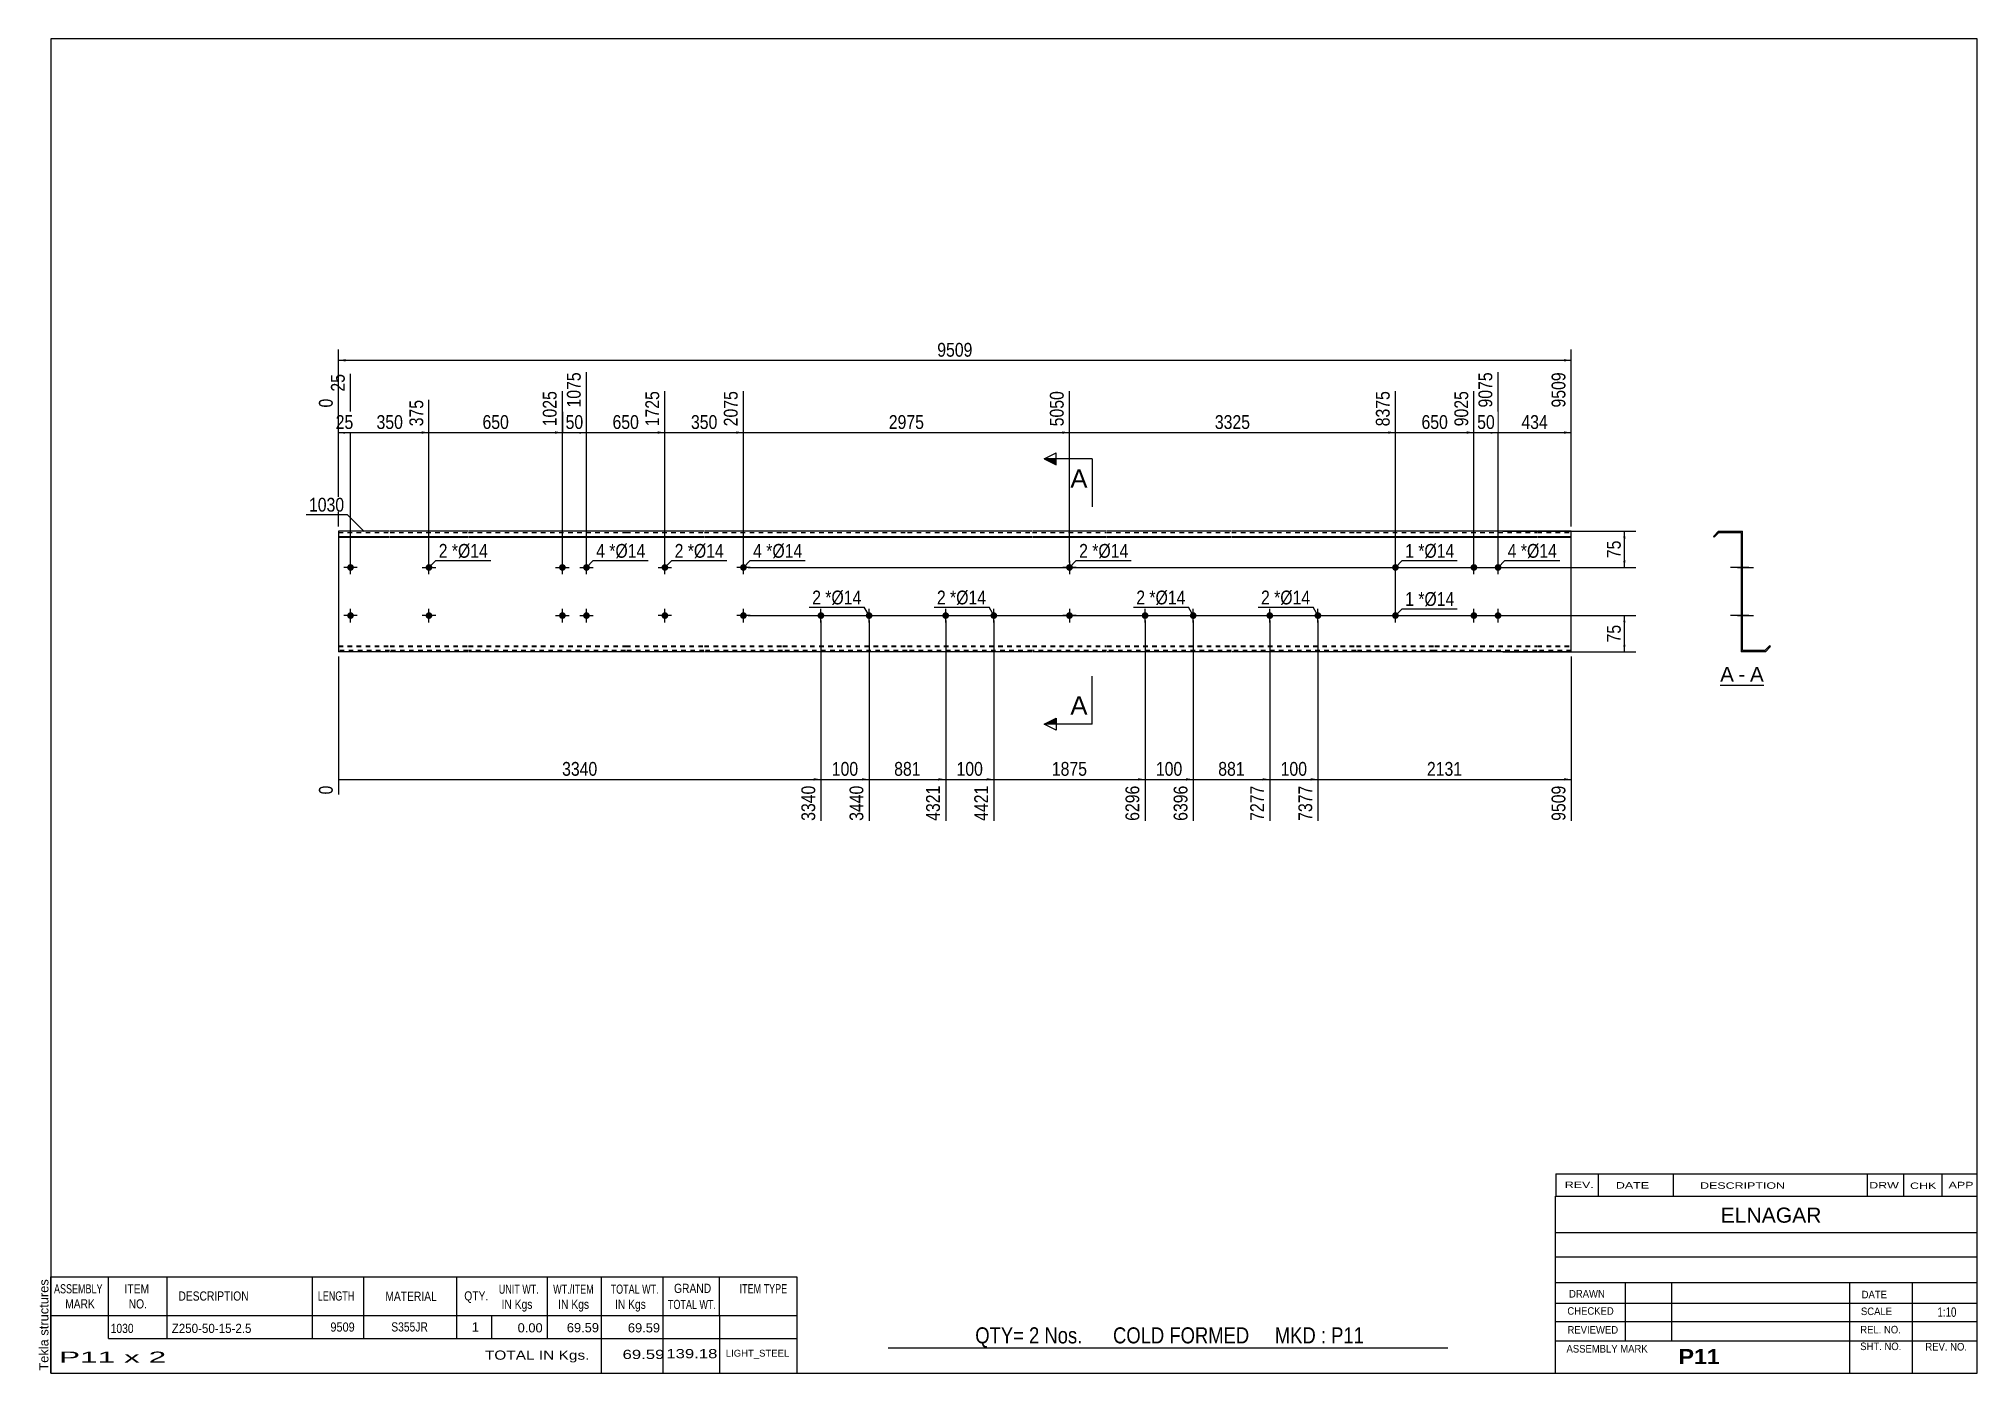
# Model space of a CAD drawing. Header units: millimetres. Extents: x -62 to 340, y -162 to 115.
import ezdxf

# ---------------------------------------------------------------- set-up
doc = ezdxf.new("R2010")
doc.units = ezdxf.units.MM
doc.linetypes.add('DXK_LINE_DOT1', pattern=[1.8814, 0.9407, -0.9407])
doc.styles.add('Arial', font='ARIAL.TTF', dxfattribs={"height": 0.2})
doc.styles.add('Arial Bold', font='ARIALBD.TTF', dxfattribs={"height": 0.2})
doc.styles.add('Arial Narrow', font='ARIALN.TTF', dxfattribs={"height": 0.2})

# ---------------------------------------------------------------- blocks, each defined once
blk = doc.blocks.new('Unknown-629082021-4112')
at = {"color": 5, "linetype": 'Continuous'}
for p, q in [((340.27, 114.75), (-59.73, 114.75)), ((-59.73, 114.75), (-59.73, -162.25)), ((340.27, -162.25), (340.27, 114.75)), ((-59.73, -162.25), (340.27, -162.25))]:
    blk.add_line(p, q, dxfattribs=at)
at = {"color": 174, "linetype": 'Continuous', "style": 'Arial'}
blk.add_text('Tekla structures', height=1.9102, rotation=90, dxfattribs=at).set_placement((-60.23, -161.75))
blk = doc.blocks.new('Unknown-629082021-12 - 3517')
at = {"color": 7, "linetype": 'Continuous'}
blk.add_line((286.9, -19.45), (295.93, -19.45), dxfattribs=at)
at = {"color": 0, "linetype": 'Continuous'}
blk.add_wipeout([(289.74, -18.7), (289.74, -15.5), (286.9, -15.5), (286.9, -18.7)], dxfattribs=at)
blk.add_wipeout([(292.13, -18.7), (292.13, -15.5), (290.7, -15.5), (290.7, -18.7)], dxfattribs=at)
at = {"color": 96, "linetype": 'Continuous', "style": 'Arial'}
blk.add_text('A', height=3.06, dxfattribs=at).set_placement((286.9, -18.7))
at = {"color": 0, "linetype": 'Continuous'}
blk.add_wipeout([(295.93, -18.7), (295.93, -15.5), (293.09, -15.5), (293.09, -18.7)], dxfattribs=at)
at = {"color": 96, "linetype": 'Continuous', "style": 'Arial'}
for s, p in [('A', (293.09, -18.7)), ('-', (290.7, -18.7))]:
    blk.add_text(s, height=3.06, dxfattribs=at).set_placement(p)
blk = doc.blocks.new('Part-629082021-3496 - 3481')
at = {"color": 2, "linetype": 'Continuous'}
for p, q in [((10.6, 12.5), (0, 12.5)), ((0, 12.5), (0, -12.5)), ((26.89, 12.5), (10.7, 12.5)), ((59.59, 12.5), (26.99, 12.5)), ((75.88, 12.5), (59.69, 12.5)), ((92.18, 12.5), (75.98, 12.5)), ((118.08, 12.5), (92.28, 12.5)), ((143.98, 12.5), (118.18, 12.5)), ((159.48, 12.5), (144.08, 12.5)), ((185.38, 12.5), (159.58, 12.5)), ((211.28, 12.5), (185.48, 12.5)), ((227.57, 12.5), (211.38, 12.5)), ((248.86, 12.5), (227.67, 12.5)), ((255.96, 12.5), (248.96, 12.5)), ((255.96, -12.5), (255.96, 12.5)), ((0, 11.44), (10.6, 11.44)), ((0, 11.26), (10.6, 11.26)), ((10.7, 11.44), (26.89, 11.44)), ((10.7, 11.26), (26.89, 11.26)), ((26.99, 11.44), (59.59, 11.44)), ((26.99, 11.26), (59.59, 11.26)), ((59.69, 11.44), (75.88, 11.44)), ((59.69, 11.26), (75.88, 11.26)), ((75.98, 11.44), (92.18, 11.44)), ((75.98, 11.26), (92.18, 11.26)), ((92.28, 11.44), (118.08, 11.44)), ((92.28, 11.26), (118.08, 11.26)), ((118.18, 11.44), (143.98, 11.44)), ((118.18, 11.26), (143.98, 11.26)), ((144.08, 11.44), (159.48, 11.44)), ((144.08, 11.26), (159.48, 11.26)), ((159.58, 11.44), (185.38, 11.44)), ((159.58, 11.26), (185.38, 11.26)), ((185.48, 11.44), (211.28, 11.44)), ((185.48, 11.26), (211.28, 11.26)), ((211.38, 11.44), (227.57, 11.44)), ((211.38, 11.26), (227.57, 11.26)), ((227.67, 11.44), (248.86, 11.44)), ((227.67, 11.26), (248.86, 11.26)), ((248.96, 11.44), (255.96, 11.44)), ((248.96, 11.26), (255.96, 11.26)), ((10.6, -12.5), (0, -12.5)), ((26.89, -12.5), (10.7, -12.5)), ((59.59, -12.5), (26.99, -12.5)), ((75.88, -12.5), (59.69, -12.5)), ((92.18, -12.5), (75.98, -12.5)), ((118.08, -12.5), (92.28, -12.5)), ((143.98, -12.5), (118.18, -12.5)), ((159.48, -12.5), (144.08, -12.5)), ((185.38, -12.5), (159.58, -12.5)), ((211.28, -12.5), (185.48, -12.5)), ((227.57, -12.5), (211.38, -12.5)), ((248.86, -12.5), (227.67, -12.5)), ((255.96, -12.5), (248.96, -12.5))]:
    blk.add_line(p, q, dxfattribs=at)
at = {"color": 7, "linetype": 'DXK_LINE_DOT1'}
for p, q in [((0, 12.25), (10.6, 12.25)), ((10.7, 12.25), (26.89, 12.25)), ((26.99, 12.25), (59.59, 12.25)), ((59.69, 12.25), (75.88, 12.25)), ((75.98, 12.25), (92.18, 12.25)), ((92.28, 12.25), (118.08, 12.25)), ((118.18, 12.25), (143.98, 12.25)), ((144.08, 12.25), (159.48, 12.25)), ((159.58, 12.25), (185.38, 12.25)), ((185.48, 12.25), (211.28, 12.25)), ((211.38, 12.25), (227.57, 12.25)), ((227.67, 12.25), (248.86, 12.25)), ((248.96, 12.25), (255.96, 12.25)), ((0, -11.26), (10.6, -11.26)), ((0, -11.44), (10.6, -11.44)), ((10.7, -11.26), (26.89, -11.26)), ((10.7, -11.44), (26.89, -11.44)), ((26.99, -11.26), (59.59, -11.26)), ((26.99, -11.44), (59.59, -11.44)), ((59.69, -11.26), (75.88, -11.26)), ((59.69, -11.44), (75.88, -11.44)), ((75.98, -11.26), (92.18, -11.26)), ((75.98, -11.44), (92.18, -11.44)), ((92.28, -11.26), (118.08, -11.26)), ((92.28, -11.44), (118.08, -11.44)), ((118.18, -11.26), (143.98, -11.26)), ((118.18, -11.44), (143.98, -11.44)), ((144.08, -11.26), (159.48, -11.26)), ((144.08, -11.44), (159.48, -11.44)), ((159.58, -11.26), (185.38, -11.26)), ((159.58, -11.44), (185.38, -11.44)), ((185.48, -11.26), (211.28, -11.26)), ((185.48, -11.44), (211.28, -11.44)), ((211.38, -11.26), (227.57, -11.26)), ((211.38, -11.44), (227.57, -11.44)), ((227.67, -11.26), (248.86, -11.26)), ((227.67, -11.44), (248.86, -11.44)), ((248.96, -11.26), (255.96, -11.26)), ((248.96, -11.44), (255.96, -11.44)), ((10.6, -12.25), (0, -12.25)), ((26.89, -12.25), (10.7, -12.25)), ((59.59, -12.25), (26.99, -12.25)), ((75.88, -12.25), (59.69, -12.25)), ((92.18, -12.25), (75.98, -12.25)), ((118.08, -12.25), (92.28, -12.25)), ((143.98, -12.25), (118.18, -12.25)), ((159.48, -12.25), (144.08, -12.25)), ((185.38, -12.25), (159.58, -12.25)), ((211.28, -12.25), (185.48, -12.25)), ((227.57, -12.25), (211.38, -12.25)), ((248.86, -12.25), (227.67, -12.25)), ((255.96, -12.25), (248.96, -12.25))]:
    blk.add_line(p, q, dxfattribs=at)
blk = doc.blocks.new('Bolt-629082021-3497 - 3481')
at = {"linetype": 'Continuous'}
for points in [[(235.07, 5, -1), (236.47, 5, -1)], [(240.07, 5, -1), (241.47, 5, -1)], [(235.07, -5, -1), (236.47, -5, -1)], [(240.07, -5, -1), (241.47, -5, -1)]]:
    blk.add_hatch(color=3, dxfattribs=at).paths.add_polyline_path(points)
at = {"color": 3, "linetype": 'Continuous'}
for p, q in [((234.37, 5), (237.17, 5)), ((235.77, 3.6), (235.77, 6.4)), ((239.37, 5), (242.17, 5)), ((240.77, 3.6), (240.77, 6.4)), ((235.77, -6.4), (235.77, -3.6)), ((240.77, -6.4), (240.77, -3.6)), ((234.37, -5), (237.17, -5)), ((239.37, -5), (242.17, -5))]:
    blk.add_line(p, q, dxfattribs=at)
blk = doc.blocks.new('Bolt-629082021-3498 - 3481')
at = {"linetype": 'Continuous'}
blk.add_hatch(color=3, dxfattribs=at).paths.add_polyline_path([(218.77, 5, -1), (220.17, 5, -1)])
at = {"color": 3, "linetype": 'Continuous'}
for p, q in [((218.07, 5), (220.87, 5)), ((219.47, 3.6), (219.47, 6.4))]:
    blk.add_line(p, q, dxfattribs=at)
blk = doc.blocks.new('Bolt-629082021-3499 - 3481')
at = {"linetype": 'Continuous'}
for points in [[(1.8, 5, -1), (3.2, 5, -1)], [(83.38, 5, -1), (84.78, 5, -1)]]:
    blk.add_hatch(color=3, dxfattribs=at).paths.add_polyline_path(points)
at = {"color": 3, "linetype": 'Continuous'}
for p, q in [((3.9, 5), (1.1, 5)), ((2.5, 3.6), (2.5, 6.4)), ((85.48, 5), (82.68, 5)), ((84.08, 3.6), (84.08, 6.4))]:
    blk.add_line(p, q, dxfattribs=at)
blk = doc.blocks.new('Bolt-629082021-3500 - 3481')
at = {"linetype": 'Continuous'}
for points in [[(1.8, -5, -1), (3.2, -5, -1)], [(83.38, -5, -1), (84.78, -5, -1)]]:
    blk.add_hatch(color=3, dxfattribs=at).paths.add_polyline_path(points)
at = {"color": 3, "linetype": 'Continuous'}
for p, q in [((2.5, -6.4), (2.5, -3.6)), ((84.08, -6.4), (84.08, -3.6)), ((3.9, -5), (1.1, -5)), ((85.48, -5), (82.68, -5))]:
    blk.add_line(p, q, dxfattribs=at)
blk = doc.blocks.new('Bolt-629082021-3501 - 3481')
at = {"linetype": 'Continuous'}
for points in [[(152.48, 5, -1), (151.08, 5, -1)], [(152.48, -5, -1), (151.08, -5, -1)]]:
    blk.add_hatch(color=3, dxfattribs=at).paths.add_polyline_path(points)
at = {"color": 3, "linetype": 'Continuous'}
for p, q in [((153.18, 5), (150.38, 5)), ((151.78, 6.4), (151.78, 3.6)), ((151.78, -3.6), (151.78, -6.4)), ((153.18, -5), (150.38, -5))]:
    blk.add_line(p, q, dxfattribs=at)
blk = doc.blocks.new('Bolt-629082021-3502 - 3481')
at = {"linetype": 'Continuous'}
blk.add_hatch(color=3, dxfattribs=at).paths.add_polyline_path([(218.77, -5, -1), (220.17, -5, -1)])
at = {"color": 3, "linetype": 'Continuous'}
for p, q in [((219.47, -6.4), (219.47, -3.6)), ((218.07, -5), (220.87, -5))]:
    blk.add_line(p, q, dxfattribs=at)
blk = doc.blocks.new('Bolt-629082021-3503 - 3481')
at = {"linetype": 'Continuous'}
for points in [[(193.38, -4.3, -1), (193.38, -5.7, -1)], [(203.38, -4.3, -1), (203.38, -5.7, -1)]]:
    blk.add_hatch(color=3, dxfattribs=at).paths.add_polyline_path(points)
at = {"color": 3, "linetype": 'Continuous'}
for p, q in [((193.38, -6.4), (193.38, -3.6)), ((203.38, -6.4), (203.38, -3.6)), ((191.98, -5), (194.78, -5)), ((201.98, -5), (204.78, -5))]:
    blk.add_line(p, q, dxfattribs=at)
blk = doc.blocks.new('Bolt-629082021-3504 - 3481')
at = {"linetype": 'Continuous'}
for points in [[(167.48, -4.3, -1), (167.48, -5.7, -1)], [(177.48, -4.3, -1), (177.48, -5.7, -1)]]:
    blk.add_hatch(color=3, dxfattribs=at).paths.add_polyline_path(points)
at = {"color": 3, "linetype": 'Continuous'}
for p, q in [((167.48, -6.4), (167.48, -3.6)), ((177.48, -6.4), (177.48, -3.6)), ((166.08, -5), (168.88, -5)), ((176.08, -5), (178.88, -5))]:
    blk.add_line(p, q, dxfattribs=at)
blk = doc.blocks.new('Bolt-629082021-3505 - 3481')
at = {"linetype": 'Continuous'}
for points in [[(100.18, -4.3, -1), (100.18, -5.7, -1)], [(110.18, -4.3, -1), (110.18, -5.7, -1)]]:
    blk.add_hatch(color=3, dxfattribs=at).paths.add_polyline_path(points)
at = {"color": 3, "linetype": 'Continuous'}
for p, q in [((100.18, -6.4), (100.18, -3.6)), ((110.18, -6.4), (110.18, -3.6)), ((98.78, -5), (101.58, -5)), ((108.78, -5), (111.58, -5))]:
    blk.add_line(p, q, dxfattribs=at)
blk = doc.blocks.new('Bolt-629082021-3506 - 3481')
at = {"linetype": 'Continuous'}
for points in [[(126.08, -4.3, -1), (126.08, -5.7, -1)], [(136.08, -4.3, -1), (136.08, -5.7, -1)]]:
    blk.add_hatch(color=3, dxfattribs=at).paths.add_polyline_path(points)
at = {"color": 3, "linetype": 'Continuous'}
for p, q in [((126.08, -6.4), (126.08, -3.6)), ((136.08, -6.4), (136.08, -3.6)), ((124.68, -5), (127.48, -5)), ((134.68, -5), (137.48, -5))]:
    blk.add_line(p, q, dxfattribs=at)
blk = doc.blocks.new('Bolt-629082021-3507 - 3481')
at = {"linetype": 'Continuous'}
for points in [[(45.79, 5, -1), (47.19, 5, -1)], [(50.79, 5, -1), (52.19, 5, -1)], [(45.79, -5, -1), (47.19, -5, -1)], [(50.79, -5, -1), (52.19, -5, -1)]]:
    blk.add_hatch(color=3, dxfattribs=at).paths.add_polyline_path(points)
at = {"color": 3, "linetype": 'Continuous'}
for p, q in [((45.09, 5), (47.89, 5)), ((46.49, 3.6), (46.49, 6.4)), ((50.09, 5), (52.89, 5)), ((51.49, 3.6), (51.49, 6.4)), ((46.49, -6.4), (46.49, -3.6)), ((51.49, -6.4), (51.49, -3.6)), ((45.09, -5), (47.89, -5)), ((50.09, -5), (52.89, -5))]:
    blk.add_line(p, q, dxfattribs=at)
blk = doc.blocks.new('Bolt-629082021-3508 - 3481')
at = {"linetype": 'Continuous'}
blk.add_hatch(color=3, dxfattribs=at).paths.add_polyline_path([(18.09, 5, -1), (19.49, 5, -1)])
at = {"color": 3, "linetype": 'Continuous'}
for p, q in [((17.39, 5), (20.19, 5)), ((18.79, 3.6), (18.79, 6.4))]:
    blk.add_line(p, q, dxfattribs=at)
blk = doc.blocks.new('Bolt-629082021-3509 - 3481')
at = {"linetype": 'Continuous'}
blk.add_hatch(color=3, dxfattribs=at).paths.add_polyline_path([(67.08, 5, -1), (68.48, 5, -1)])
at = {"color": 3, "linetype": 'Continuous'}
for p, q in [((66.38, 5), (69.18, 5)), ((67.78, 3.6), (67.78, 6.4))]:
    blk.add_line(p, q, dxfattribs=at)
blk = doc.blocks.new('Bolt-629082021-3510 - 3481')
at = {"linetype": 'Continuous'}
blk.add_hatch(color=3, dxfattribs=at).paths.add_polyline_path([(67.08, -5, -1), (68.48, -5, -1)])
at = {"color": 3, "linetype": 'Continuous'}
for p, q in [((67.78, -6.4), (67.78, -3.6)), ((69.18, -5), (66.38, -5))]:
    blk.add_line(p, q, dxfattribs=at)
blk = doc.blocks.new('Bolt-629082021-3511 - 3481')
at = {"linetype": 'Continuous'}
blk.add_hatch(color=3, dxfattribs=at).paths.add_polyline_path([(18.09, -5, -1), (19.49, -5, -1)])
at = {"color": 3, "linetype": 'Continuous'}
for p, q in [((18.79, -6.4), (18.79, -3.6)), ((20.19, -5), (17.39, -5))]:
    blk.add_line(p, q, dxfattribs=at)
blk = doc.blocks.new('Part-629082021-3519 - 3517')
at = {"color": 2, "linetype": 'Continuous'}
for p, q in [((286.54, 12.5), (285.48, 11.44)), ((286.64, 12.25), (285.66, 11.26)), ((286.54, 12.5), (291.54, 12.5)), ((286.64, 12.25), (291.29, 12.25)), ((291.29, 12.25), (291.29, -12.5)), ((291.54, -12.25), (291.54, 12.5)), ((285.48, 11.44), (285.66, 11.26)), ((296.19, -12.25), (297.17, -11.26)), ((296.29, -12.5), (297.35, -11.44)), ((297.35, -11.44), (297.17, -11.26)), ((296.29, -12.5), (291.29, -12.5)), ((296.19, -12.25), (291.54, -12.25))]:
    blk.add_line(p, q, dxfattribs=at)
blk = doc.blocks.new('Bolt-629082021-3520 - 3517')
at = {"linetype": 'Continuous'}
for points in [[(291.29, 5.7), (291.29, 4.3), (291.54, 4.3), (291.54, 5.7)], [(291.29, 5.7), (291.29, 4.3), (291.54, 4.3), (291.54, 5.7)], [(291.29, -4.3), (291.29, -5.7), (291.54, -5.7), (291.54, -4.3)], [(291.29, -4.3), (291.29, -5.7), (291.54, -5.7), (291.54, -4.3)]]:
    blk.add_hatch(color=3, dxfattribs=at).paths.add_polyline_path(points)
at = {"color": 3, "linetype": 'Continuous'}
for p, q in [((292.84, 5), (289.04, 5)), ((292.84, 5), (289.04, 5)), ((291.54, 5.7), (291.29, 5.7)), ((291.54, 5.7), (291.29, 5.7)), ((291.54, 4.3), (291.29, 4.3)), ((291.54, 4.3), (291.29, 4.3)), ((292.84, -5), (289.04, -5)), ((292.84, -5), (289.04, -5)), ((291.54, -4.3), (291.29, -4.3)), ((291.54, -4.3), (291.29, -4.3)), ((291.54, -5.7), (291.29, -5.7)), ((291.54, -5.7), (291.29, -5.7))]:
    blk.add_line(p, q, dxfattribs=at)
blk = doc.blocks.new('Bolt-629082021-3521 - 3517')
at = {"linetype": 'Continuous'}
blk.add_hatch(color=3, dxfattribs=at).paths.add_polyline_path([(291.29, 5.7), (291.29, 4.3), (291.54, 4.3), (291.54, 5.7)])
at = {"color": 3, "linetype": 'Continuous'}
for p, q in [((292.49, 5), (289.19, 5)), ((291.54, 5.7), (291.29, 5.7)), ((291.54, 4.3), (291.29, 4.3))]:
    blk.add_line(p, q, dxfattribs=at)
blk = doc.blocks.new('Bolt-629082021-3522 - 3517')
at = {"linetype": 'Continuous'}
blk.add_hatch(color=3, dxfattribs=at).paths.add_polyline_path([(291.29, 5.7), (291.29, 4.3), (291.54, 4.3), (291.54, 5.7)])
blk.add_hatch(color=3, dxfattribs=at).paths.add_polyline_path([(291.29, 5.7), (291.29, 4.3), (291.54, 4.3), (291.54, 5.7)])
at = {"color": 3, "linetype": 'Continuous'}
for p, q in [((290.49, 5), (293.79, 5)), ((290.49, 5), (293.79, 5)), ((291.29, 5.7), (291.54, 5.7)), ((291.29, 5.7), (291.54, 5.7)), ((291.29, 4.3), (291.54, 4.3)), ((291.29, 4.3), (291.54, 4.3))]:
    blk.add_line(p, q, dxfattribs=at)
blk = doc.blocks.new('Bolt-629082021-3523 - 3517')
at = {"linetype": 'Continuous'}
blk.add_hatch(color=3, dxfattribs=at).paths.add_polyline_path([(291.29, -4.3), (291.29, -5.7), (291.54, -5.7), (291.54, -4.3)])
blk.add_hatch(color=3, dxfattribs=at).paths.add_polyline_path([(291.29, -4.3), (291.29, -5.7), (291.54, -5.7), (291.54, -4.3)])
at = {"color": 3, "linetype": 'Continuous'}
for p, q in [((290.49, -5), (293.79, -5)), ((290.49, -5), (293.79, -5)), ((291.29, -4.3), (291.54, -4.3)), ((291.29, -4.3), (291.54, -4.3)), ((291.29, -5.7), (291.54, -5.7)), ((291.29, -5.7), (291.54, -5.7))]:
    blk.add_line(p, q, dxfattribs=at)
blk = doc.blocks.new('Bolt-629082021-3524 - 3517')
at = {"linetype": 'Continuous'}
for points in [[(291.54, 4.3), (291.54, 5.7), (291.29, 5.7), (291.29, 4.3)], [(291.54, -5.7), (291.54, -4.3), (291.29, -4.3), (291.29, -5.7)]]:
    blk.add_hatch(color=3, dxfattribs=at).paths.add_polyline_path(points)
at = {"color": 3, "linetype": 'Continuous'}
for p, q in [((291.54, 5), (289.29, 5)), ((291.54, 5.7), (291.29, 5.7)), ((291.54, 4.3), (291.29, 4.3)), ((291.54, -5), (289.29, -5)), ((291.54, -4.3), (291.29, -4.3)), ((291.54, -5.7), (291.29, -5.7))]:
    blk.add_line(p, q, dxfattribs=at)
blk = doc.blocks.new('Bolt-629082021-3525 - 3517')
at = {"linetype": 'Continuous'}
blk.add_hatch(color=3, dxfattribs=at).paths.add_polyline_path([(291.29, -4.3), (291.29, -5.7), (291.54, -5.7), (291.54, -4.3)])
at = {"color": 3, "linetype": 'Continuous'}
for p, q in [((292.34, -5), (289.04, -5)), ((291.54, -4.3), (291.29, -4.3)), ((291.54, -5.7), (291.29, -5.7))]:
    blk.add_line(p, q, dxfattribs=at)
blk = doc.blocks.new('Bolt-629082021-3526 - 3517')
at = {"linetype": 'Continuous'}
blk.add_hatch(color=3, dxfattribs=at).paths.add_polyline_path([(291.54, -5.7), (291.54, -4.3), (291.29, -4.3), (291.29, -5.7)])
blk.add_hatch(color=3, dxfattribs=at).paths.add_polyline_path([(291.54, -5.7), (291.54, -4.3), (291.29, -4.3), (291.29, -5.7)])
at = {"color": 3, "linetype": 'Continuous'}
for p, q in [((290.54, -5), (293.29, -5)), ((290.54, -5), (293.29, -5)), ((291.29, -4.3), (291.54, -4.3)), ((291.29, -4.3), (291.54, -4.3)), ((291.29, -5.7), (291.54, -5.7)), ((291.29, -5.7), (291.54, -5.7))]:
    blk.add_line(p, q, dxfattribs=at)
blk = doc.blocks.new('Bolt-629082021-3527 - 3517')
at = {"linetype": 'Continuous'}
blk.add_hatch(color=3, dxfattribs=at).paths.add_polyline_path([(291.54, -5.7), (291.54, -4.3), (291.29, -4.3), (291.29, -5.7)])
blk.add_hatch(color=3, dxfattribs=at).paths.add_polyline_path([(291.54, -5.7), (291.54, -4.3), (291.29, -4.3), (291.29, -5.7)])
at = {"color": 3, "linetype": 'Continuous'}
for p, q in [((290.54, -5), (293.29, -5)), ((290.54, -5), (293.29, -5)), ((291.29, -4.3), (291.54, -4.3)), ((291.29, -4.3), (291.54, -4.3)), ((291.29, -5.7), (291.54, -5.7)), ((291.29, -5.7), (291.54, -5.7))]:
    blk.add_line(p, q, dxfattribs=at)
blk = doc.blocks.new('Bolt-629082021-3528 - 3517')
at = {"linetype": 'Continuous'}
blk.add_hatch(color=3, dxfattribs=at).paths.add_polyline_path([(291.54, -5.7), (291.54, -4.3), (291.29, -4.3), (291.29, -5.7)])
blk.add_hatch(color=3, dxfattribs=at).paths.add_polyline_path([(291.54, -5.7), (291.54, -4.3), (291.29, -4.3), (291.29, -5.7)])
at = {"color": 3, "linetype": 'Continuous'}
for p, q in [((290.54, -5), (293.29, -5)), ((290.54, -5), (293.29, -5)), ((291.29, -4.3), (291.54, -4.3)), ((291.29, -4.3), (291.54, -4.3)), ((291.29, -5.7), (291.54, -5.7)), ((291.29, -5.7), (291.54, -5.7))]:
    blk.add_line(p, q, dxfattribs=at)
blk = doc.blocks.new('Bolt-629082021-3529 - 3517')
at = {"linetype": 'Continuous'}
blk.add_hatch(color=3, dxfattribs=at).paths.add_polyline_path([(291.54, -5.7), (291.54, -4.3), (291.29, -4.3), (291.29, -5.7)])
blk.add_hatch(color=3, dxfattribs=at).paths.add_polyline_path([(291.54, -5.7), (291.54, -4.3), (291.29, -4.3), (291.29, -5.7)])
at = {"color": 3, "linetype": 'Continuous'}
for p, q in [((290.54, -5), (293.29, -5)), ((290.54, -5), (293.29, -5)), ((291.29, -4.3), (291.54, -4.3)), ((291.29, -4.3), (291.54, -4.3)), ((291.29, -5.7), (291.54, -5.7)), ((291.29, -5.7), (291.54, -5.7))]:
    blk.add_line(p, q, dxfattribs=at)
blk = doc.blocks.new('Bolt-629082021-3530 - 3517')
at = {"linetype": 'Continuous'}
for points in [[(291.29, 5.7), (291.29, 4.3), (291.54, 4.3), (291.54, 5.7)], [(291.29, 5.7), (291.29, 4.3), (291.54, 4.3), (291.54, 5.7)], [(291.29, -4.3), (291.29, -5.7), (291.54, -5.7), (291.54, -4.3)], [(291.29, -4.3), (291.29, -5.7), (291.54, -5.7), (291.54, -4.3)]]:
    blk.add_hatch(color=3, dxfattribs=at).paths.add_polyline_path(points)
at = {"color": 3, "linetype": 'Continuous'}
for p, q in [((292.84, 5), (289.04, 5)), ((292.84, 5), (289.04, 5)), ((291.54, 5.7), (291.29, 5.7)), ((291.54, 5.7), (291.29, 5.7)), ((291.54, 4.3), (291.29, 4.3)), ((291.54, 4.3), (291.29, 4.3)), ((292.84, -5), (289.04, -5)), ((292.84, -5), (289.04, -5)), ((291.54, -4.3), (291.29, -4.3)), ((291.54, -4.3), (291.29, -4.3)), ((291.54, -5.7), (291.29, -5.7)), ((291.54, -5.7), (291.29, -5.7))]:
    blk.add_line(p, q, dxfattribs=at)
blk = doc.blocks.new('Bolt-629082021-3531 - 3517')
at = {"linetype": 'Continuous'}
blk.add_hatch(color=3, dxfattribs=at).paths.add_polyline_path([(291.29, 5.7), (291.29, 4.3), (291.54, 4.3), (291.54, 5.7)])
at = {"color": 3, "linetype": 'Continuous'}
for p, q in [((292.49, 5), (289.19, 5)), ((291.54, 5.7), (291.29, 5.7)), ((291.54, 4.3), (291.29, 4.3))]:
    blk.add_line(p, q, dxfattribs=at)
blk = doc.blocks.new('Bolt-629082021-3532 - 3517')
at = {"linetype": 'Continuous'}
blk.add_hatch(color=3, dxfattribs=at).paths.add_polyline_path([(291.29, 5.7), (291.29, 4.3), (291.54, 4.3), (291.54, 5.7)])
at = {"color": 3, "linetype": 'Continuous'}
for p, q in [((292.49, 5), (289.19, 5)), ((291.54, 5.7), (291.29, 5.7)), ((291.54, 4.3), (291.29, 4.3))]:
    blk.add_line(p, q, dxfattribs=at)
blk = doc.blocks.new('Bolt-629082021-3533 - 3517')
at = {"linetype": 'Continuous'}
blk.add_hatch(color=3, dxfattribs=at).paths.add_polyline_path([(291.29, -4.3), (291.29, -5.7), (291.54, -5.7), (291.54, -4.3)])
at = {"color": 3, "linetype": 'Continuous'}
for p, q in [((290.49, -5), (293.79, -5)), ((291.29, -4.3), (291.54, -4.3)), ((291.29, -5.7), (291.54, -5.7))]:
    blk.add_line(p, q, dxfattribs=at)
blk = doc.blocks.new('Bolt-629082021-3534 - 3517')
at = {"linetype": 'Continuous'}
blk.add_hatch(color=3, dxfattribs=at).paths.add_polyline_path([(291.29, -4.3), (291.29, -5.7), (291.54, -5.7), (291.54, -4.3)])
at = {"color": 3, "linetype": 'Continuous'}
for p, q in [((290.49, -5), (293.79, -5)), ((291.29, -4.3), (291.54, -4.3)), ((291.29, -5.7), (291.54, -5.7))]:
    blk.add_line(p, q, dxfattribs=at)
blk = doc.blocks.new('StraightDimension-629082021-3560 - 3481')
at = {"linetype": 'Continuous'}
blk.add_hatch(color=7, dxfattribs=at).paths.add_polyline_path([(49.99, 33.25), (51.49, 33), (49.99, 32.75)])
at = {"color": 7, "linetype": 'Continuous'}
for p, q in [((51.49, 6), (51.49, 45.51)), ((46.49, 6), (46.49, 41.61)), ((46.49, 33), (51.49, 33))]:
    blk.add_line(p, q, dxfattribs=at)
at = {"color": 0}
blk.add_wipeout([(51.42, 33.15), (51.42, 37.35), (46.56, 37.35), (46.56, 33.15)], dxfattribs=at)
at = {"color": 0, "linetype": 'Continuous'}
blk.add_wipeout([(50.89, 46.11), (46.69, 46.11), (46.69, 37.6), (50.89, 37.6)], dxfattribs=at)
at = {"color": 3, "linetype": 'Continuous', "style": 'Arial Narrow'}
blk.add_text('1075', height=2.863, rotation=90.0002, dxfattribs=at).set_placement((50.29, 38.2))
at = {"color": 3, "style": 'Arial Narrow'}
blk.add_text('50', height=2.863, dxfattribs=at).set_placement((47.16, 33.75))
blk = doc.blocks.new('StraightDimension-629082021-3608 - 3481')
at = {"linetype": 'Continuous'}
blk.add_hatch(color=7, dxfattribs=at).paths.add_polyline_path([(254.46, -38.75), (255.96, -39), (254.46, -39.25)])
at = {"color": 7, "linetype": 'Continuous'}
for p, q in [((203.38, -6), (203.38, -47.61)), ((255.96, -13.5), (255.96, -47.61)), ((203.38, -39), (255.96, -39))]:
    blk.add_line(p, q, dxfattribs=at)
at = {"color": 0}
blk.add_wipeout([(233.93, -38.85), (233.93, -34.65), (225.41, -34.65), (225.41, -38.85)], dxfattribs=at)
at = {"color": 0, "linetype": 'Continuous'}
blk.add_wipeout([(255.36, -39.7), (251.16, -39.7), (251.16, -48.21), (255.36, -48.21)], dxfattribs=at)
at = {"color": 3, "style": 'Arial Narrow'}
blk.add_text('2131', height=2.863, dxfattribs=at).set_placement((226.01, -38.25))
at = {"color": 3, "linetype": 'Continuous', "style": 'Arial Narrow'}
blk.add_text('9509', height=2.863, rotation=90.0002, dxfattribs=at).set_placement((254.76, -47.61))
blk = doc.blocks.new('StraightDimension-629082021-3561 - 3481')
at = {"linetype": 'Continuous'}
blk.add_hatch(color=7, dxfattribs=at).paths.add_polyline_path([(44.99, 33.25), (46.49, 33), (44.99, 32.75)])
at = {"color": 7, "linetype": 'Continuous'}
for p, q in [((46.49, 6), (46.49, 41.61)), ((18.79, 6), (18.79, 39.78)), ((18.79, 33), (46.49, 33))]:
    blk.add_line(p, q, dxfattribs=at)
at = {"color": 0, "linetype": 'Continuous'}
blk.add_wipeout([(45.89, 42.21), (41.69, 42.21), (41.69, 33.7), (45.89, 33.7)], dxfattribs=at)
at = {"color": 0}
blk.add_wipeout([(35.98, 33.15), (35.98, 37.35), (29.3, 37.35), (29.3, 33.15)], dxfattribs=at)
at = {"color": 3, "linetype": 'Continuous', "style": 'Arial Narrow'}
blk.add_text('1025', height=2.863, rotation=90.0002, dxfattribs=at).set_placement((45.29, 34.3))
at = {"color": 3, "style": 'Arial Narrow'}
blk.add_text('650', height=2.863, dxfattribs=at).set_placement((29.9, 33.75))
blk = doc.blocks.new('StraightDimension-629082021-3562 - 3481')
at = {"linetype": 'Continuous'}
blk.add_hatch(color=7, dxfattribs=at).paths.add_polyline_path([(17.29, 33.25), (18.79, 33), (17.29, 32.75)])
at = {"color": 7, "linetype": 'Continuous'}
for p, q in [((2.5, 6), (2.5, 45.16)), ((18.79, 6), (18.79, 39.78)), ((2.5, 33), (18.79, 33))]:
    blk.add_line(p, q, dxfattribs=at)
at = {"color": 0}
blk.add_wipeout([(13.99, 33.15), (13.99, 37.35), (7.3, 37.35), (7.3, 33.15)], dxfattribs=at)
at = {"color": 0, "linetype": 'Continuous'}
blk.add_wipeout([(18.19, 40.38), (13.99, 40.38), (13.99, 33.7), (18.19, 33.7)], dxfattribs=at)
at = {"color": 3, "style": 'Arial Narrow'}
blk.add_text('350', height=2.863, dxfattribs=at).set_placement((7.9, 33.75))
at = {"color": 3, "linetype": 'Continuous', "style": 'Arial Narrow'}
blk.add_text('375', height=2.863, rotation=90.0002, dxfattribs=at).set_placement((17.59, 34.3))
blk = doc.blocks.new('StraightDimension-629082021-3563 - 3481')
at = {"linetype": 'Continuous'}
blk.add_hatch(color=7, dxfattribs=at).paths.add_polyline_path([(1, 33.25), (2.5, 33), (1, 32.75)])
at = {"color": 7, "linetype": 'Continuous'}
for p, q in [((2.5, 6), (2.5, 45.16)), ((0, 13.5), (0, 40.03)), ((0, 33), (2.5, 33))]:
    blk.add_line(p, q, dxfattribs=at)
at = {"color": 0, "linetype": 'Continuous'}
blk.add_wipeout([(1.9, 45.76), (-2.3, 45.76), (-2.3, 40.9), (1.9, 40.9)], dxfattribs=at)
at = {"color": 0}
blk.add_wipeout([(3.68, 33.15), (3.68, 37.35), (-1.18, 37.35), (-1.18, 33.15)], dxfattribs=at)
at = {"color": 0, "linetype": 'Continuous'}
blk.add_wipeout([(-0.6, 40.63), (-4.8, 40.63), (-4.8, 37.6), (-0.6, 37.6)], dxfattribs=at)
at = {"color": 3, "linetype": 'Continuous', "style": 'Arial Narrow'}
for s, height, p in [('25', 2.863, (1.3, 41.5)), ('0', 2.86, (-1.2, 38.2))]:
    blk.add_text(s, height=height, rotation=90.0002, dxfattribs=at).set_placement(p)
at = {"color": 3, "style": 'Arial Narrow'}
blk.add_text('25', height=2.863, dxfattribs=at).set_placement((-0.58, 33.75))
blk = doc.blocks.new('StraightDimension-629082021-3612 - 3481')
at = {"linetype": 'Continuous'}
blk.add_hatch(color=7, dxfattribs=at).paths.add_polyline_path([(165.98, -38.75), (167.48, -39), (165.98, -39.25)])
at = {"color": 7, "linetype": 'Continuous'}
for p, q in [((136.08, -6), (136.08, -47.61)), ((167.48, -6), (167.48, -47.61)), ((136.08, -39), (167.48, -39))]:
    blk.add_line(p, q, dxfattribs=at)
at = {"color": 0}
blk.add_wipeout([(156.03, -38.85), (156.03, -34.65), (147.52, -34.65), (147.52, -38.85)], dxfattribs=at)
at = {"color": 0, "linetype": 'Continuous'}
blk.add_wipeout([(166.88, -39.7), (162.68, -39.7), (162.68, -48.21), (166.88, -48.21)], dxfattribs=at)
at = {"color": 3, "style": 'Arial Narrow'}
blk.add_text('1875', height=2.863, dxfattribs=at).set_placement((148.12, -38.25))
at = {"color": 3, "linetype": 'Continuous', "style": 'Arial Narrow'}
blk.add_text('6296', height=2.863, rotation=90.0002, dxfattribs=at).set_placement((166.28, -47.61))
blk = doc.blocks.new('StraightDimension-629082021-3616 - 3481')
at = {"linetype": 'Continuous'}
blk.add_hatch(color=7, dxfattribs=at).paths.add_polyline_path([(98.68, -38.75), (100.18, -39), (98.68, -39.25)])
at = {"color": 7, "linetype": 'Continuous'}
for p, q in [((100.18, -6), (100.18, -47.61)), ((0, -13.5), (0, -42.13)), ((0, -39), (100.18, -39))]:
    blk.add_line(p, q, dxfattribs=at)
at = {"color": 0}
blk.add_wipeout([(54.34, -38.85), (54.34, -34.65), (45.83, -34.65), (45.83, -38.85)], dxfattribs=at)
at = {"color": 0, "linetype": 'Continuous'}
for points in [[(-0.6, -39.7), (-4.8, -39.7), (-4.8, -42.73), (-0.6, -42.73)], [(99.58, -39.7), (95.38, -39.7), (95.38, -48.21), (99.58, -48.21)]]:
    blk.add_wipeout(points, dxfattribs=at)
at = {"color": 3, "style": 'Arial Narrow'}
blk.add_text('3340', height=2.863, dxfattribs=at).set_placement((46.43, -38.25))
at = {"color": 3, "linetype": 'Continuous', "style": 'Arial Narrow'}
for s, height, p in [('0', 2.86, (-1.2, -42.13)), ('3340', 2.863, (98.98, -47.61))]:
    blk.add_text(s, height=height, rotation=90.0002, dxfattribs=at).set_placement(p)
blk = doc.blocks.new('StraightDimension-629082021-3610 - 3481')
at = {"linetype": 'Continuous'}
blk.add_hatch(color=7, dxfattribs=at).paths.add_polyline_path([(191.88, -38.75), (193.38, -39), (191.88, -39.25)])
at = {"color": 7, "linetype": 'Continuous'}
for p, q in [((177.48, -6), (177.48, -47.61)), ((193.38, -6), (193.38, -47.61)), ((177.48, -39), (193.38, -39))]:
    blk.add_line(p, q, dxfattribs=at)
at = {"color": 0}
blk.add_wipeout([(188.77, -38.85), (188.77, -34.65), (182.08, -34.65), (182.08, -38.85)], dxfattribs=at)
at = {"color": 0, "linetype": 'Continuous'}
blk.add_wipeout([(192.78, -39.7), (188.58, -39.7), (188.58, -48.21), (192.78, -48.21)], dxfattribs=at)
at = {"color": 3, "style": 'Arial Narrow'}
blk.add_text('881', height=2.863, dxfattribs=at).set_placement((182.68, -38.25))
at = {"color": 3, "linetype": 'Continuous', "style": 'Arial Narrow'}
blk.add_text('7277', height=2.863, rotation=90.0002, dxfattribs=at).set_placement((192.18, -47.61))
blk = doc.blocks.new('StraightDimension-629082021-3614 - 3481')
at = {"linetype": 'Continuous'}
blk.add_hatch(color=7, dxfattribs=at).paths.add_polyline_path([(124.58, -38.75), (126.08, -39), (124.58, -39.25)])
at = {"color": 7, "linetype": 'Continuous'}
for p, q in [((110.18, -6), (110.18, -47.61)), ((126.08, -6), (126.08, -47.61)), ((110.18, -39), (126.08, -39))]:
    blk.add_line(p, q, dxfattribs=at)
at = {"color": 0}
blk.add_wipeout([(121.47, -38.85), (121.47, -34.65), (114.78, -34.65), (114.78, -38.85)], dxfattribs=at)
at = {"color": 0, "linetype": 'Continuous'}
blk.add_wipeout([(125.48, -39.7), (121.28, -39.7), (121.28, -48.21), (125.48, -48.21)], dxfattribs=at)
at = {"color": 3, "style": 'Arial Narrow'}
blk.add_text('881', height=2.863, dxfattribs=at).set_placement((115.38, -38.25))
at = {"color": 3, "linetype": 'Continuous', "style": 'Arial Narrow'}
blk.add_text('4321', height=2.863, rotation=90.0002, dxfattribs=at).set_placement((124.88, -47.61))
blk = doc.blocks.new('StraightDimension-629082021-3555 - 3481')
at = {"linetype": 'Continuous'}
blk.add_hatch(color=7, dxfattribs=at).paths.add_polyline_path([(234.27, 33.25), (235.77, 33), (234.27, 32.75)])
at = {"color": 7, "linetype": 'Continuous'}
for p, q in [((219.47, -4), (219.47, 41.61)), ((235.77, 6), (235.77, 41.61)), ((219.47, 33), (235.77, 33))]:
    blk.add_line(p, q, dxfattribs=at)
at = {"color": 0}
blk.add_wipeout([(230.96, 33.15), (230.96, 37.35), (224.28, 37.35), (224.28, 33.15)], dxfattribs=at)
at = {"color": 0, "linetype": 'Continuous'}
blk.add_wipeout([(235.17, 42.21), (230.97, 42.21), (230.97, 33.7), (235.17, 33.7)], dxfattribs=at)
at = {"color": 3, "linetype": 'Continuous', "style": 'Arial Narrow'}
blk.add_text('9025', height=2.863, rotation=90.0002, dxfattribs=at).set_placement((234.57, 34.3))
at = {"color": 3, "style": 'Arial Narrow'}
blk.add_text('650', height=2.863, dxfattribs=at).set_placement((224.88, 33.75))
blk = doc.blocks.new('StraightDimension-629082021-3664 - 3481')
at = {"linetype": 'Continuous'}
for points in [[(1.5, 47.75), (0, 48), (1.5, 48.25)], [(254.46, 48.25), (255.96, 48), (254.46, 47.75)]]:
    blk.add_hatch(color=7, dxfattribs=at).paths.add_polyline_path(points)
at = {"color": 7, "linetype": 'Continuous'}
for p, q in [((0, 13.5), (0, 50.25)), ((255.96, 13.5), (255.96, 50.25)), ((0, 48), (255.96, 48))]:
    blk.add_line(p, q, dxfattribs=at)
at = {"color": 0}
blk.add_wipeout([(132.24, 48.15), (132.24, 52.35), (123.73, 52.35), (123.73, 48.15)], dxfattribs=at)
at = {"color": 3, "style": 'Arial Narrow'}
blk.add_text('9509', height=2.863, dxfattribs=at).set_placement((124.33, 48.75))
blk = doc.blocks.new('StraightDimension-629082021-3553 - 3481')
at = {"linetype": 'Continuous'}
blk.add_hatch(color=7, dxfattribs=at).paths.add_polyline_path([(254.46, 33.25), (255.96, 33), (254.46, 32.75)])
at = {"color": 7, "linetype": 'Continuous'}
for p, q in [((240.77, 6), (240.77, 45.51)), ((255.96, 13.5), (255.96, 45.51)), ((240.77, 33), (255.96, 33))]:
    blk.add_line(p, q, dxfattribs=at)
at = {"color": 0}
blk.add_wipeout([(251.71, 33.15), (251.71, 37.35), (245.02, 37.35), (245.02, 33.15)], dxfattribs=at)
at = {"color": 0, "linetype": 'Continuous'}
blk.add_wipeout([(255.36, 46.11), (251.16, 46.11), (251.16, 37.6), (255.36, 37.6)], dxfattribs=at)
at = {"color": 3, "linetype": 'Continuous', "style": 'Arial Narrow'}
blk.add_text('9509', height=2.863, rotation=90.0002, dxfattribs=at).set_placement((254.76, 38.2))
at = {"color": 3, "style": 'Arial Narrow'}
blk.add_text('434', height=2.863, dxfattribs=at).set_placement((245.62, 33.75))
blk = doc.blocks.new('StraightDimension-629082021-3554 - 3481')
at = {"linetype": 'Continuous'}
blk.add_hatch(color=7, dxfattribs=at).paths.add_polyline_path([(239.27, 33.25), (240.77, 33), (239.27, 32.75)])
at = {"color": 7, "linetype": 'Continuous'}
for p, q in [((240.77, 6), (240.77, 45.51)), ((235.77, 6), (235.77, 41.61)), ((235.77, 33), (240.77, 33))]:
    blk.add_line(p, q, dxfattribs=at)
at = {"color": 0}
blk.add_wipeout([(240.69, 33.15), (240.69, 37.35), (235.84, 37.35), (235.84, 33.15)], dxfattribs=at)
at = {"color": 0, "linetype": 'Continuous'}
blk.add_wipeout([(240.17, 46.11), (235.97, 46.11), (235.97, 37.6), (240.17, 37.6)], dxfattribs=at)
at = {"color": 3, "linetype": 'Continuous', "style": 'Arial Narrow'}
blk.add_text('9075', height=2.863, rotation=90.0002, dxfattribs=at).set_placement((239.57, 38.2))
at = {"color": 3, "style": 'Arial Narrow'}
blk.add_text('50', height=2.863, dxfattribs=at).set_placement((236.44, 33.75))
blk = doc.blocks.new('StraightDimension-629082021-3556 - 3481')
at = {"linetype": 'Continuous'}
blk.add_hatch(color=7, dxfattribs=at).paths.add_polyline_path([(217.97, 33.25), (219.47, 33), (217.97, 32.75)])
at = {"color": 7, "linetype": 'Continuous'}
for p, q in [((151.78, 6), (151.78, 41.61)), ((219.47, -4), (219.47, 41.61)), ((151.78, 33), (219.47, 33))]:
    blk.add_line(p, q, dxfattribs=at)
at = {"color": 0, "linetype": 'Continuous'}
blk.add_wipeout([(218.87, 42.21), (214.67, 42.21), (214.67, 33.7), (218.87, 33.7)], dxfattribs=at)
at = {"color": 0}
blk.add_wipeout([(189.88, 33.15), (189.88, 37.35), (181.37, 37.35), (181.37, 33.15)], dxfattribs=at)
at = {"color": 3, "linetype": 'Continuous', "style": 'Arial Narrow'}
blk.add_text('8375', height=2.863, rotation=90.0002, dxfattribs=at).set_placement((218.27, 34.3))
at = {"color": 3, "style": 'Arial Narrow'}
blk.add_text('3325', height=2.863, dxfattribs=at).set_placement((181.97, 33.75))
blk = doc.blocks.new('StraightDimension-629082021-3557 - 3481')
at = {"linetype": 'Continuous'}
blk.add_hatch(color=7, dxfattribs=at).paths.add_polyline_path([(150.28, 33.25), (151.78, 33), (150.28, 32.75)])
at = {"color": 7, "linetype": 'Continuous'}
for p, q in [((84.08, 6), (84.08, 41.61)), ((151.78, 6), (151.78, 41.61)), ((84.08, 33), (151.78, 33))]:
    blk.add_line(p, q, dxfattribs=at)
at = {"color": 0, "linetype": 'Continuous'}
blk.add_wipeout([(151.18, 42.21), (146.98, 42.21), (146.98, 33.7), (151.18, 33.7)], dxfattribs=at)
at = {"color": 0}
blk.add_wipeout([(122.18, 33.15), (122.18, 37.35), (113.67, 37.35), (113.67, 33.15)], dxfattribs=at)
at = {"color": 3, "linetype": 'Continuous', "style": 'Arial Narrow'}
blk.add_text('5050', height=2.863, rotation=90.0002, dxfattribs=at).set_placement((150.58, 34.3))
at = {"color": 3, "style": 'Arial Narrow'}
blk.add_text('2975', height=2.863, dxfattribs=at).set_placement((114.27, 33.75))
blk = doc.blocks.new('StraightDimension-629082021-3611 - 3481')
at = {"linetype": 'Continuous'}
blk.add_hatch(color=7, dxfattribs=at).paths.add_polyline_path([(175.98, -38.75), (177.48, -39), (175.98, -39.25)])
at = {"color": 7, "linetype": 'Continuous'}
for p, q in [((167.48, -6), (167.48, -47.61)), ((177.48, -6), (177.48, -47.61)), ((167.48, -39), (177.48, -39))]:
    blk.add_line(p, q, dxfattribs=at)
at = {"color": 0}
blk.add_wipeout([(175.82, -38.85), (175.82, -34.65), (169.13, -34.65), (169.13, -38.85)], dxfattribs=at)
at = {"color": 0, "linetype": 'Continuous'}
blk.add_wipeout([(176.88, -39.7), (172.68, -39.7), (172.68, -48.21), (176.88, -48.21)], dxfattribs=at)
at = {"color": 3, "style": 'Arial Narrow'}
blk.add_text('100', height=2.863, dxfattribs=at).set_placement((169.73, -38.25))
at = {"color": 3, "linetype": 'Continuous', "style": 'Arial Narrow'}
blk.add_text('6396', height=2.863, rotation=90.0002, dxfattribs=at).set_placement((176.28, -47.61))
blk = doc.blocks.new('StraightDimension-629082021-3558 - 3481')
at = {"linetype": 'Continuous'}
blk.add_hatch(color=7, dxfattribs=at).paths.add_polyline_path([(82.58, 33.25), (84.08, 33), (82.58, 32.75)])
at = {"color": 7, "linetype": 'Continuous'}
for p, q in [((67.78, 6), (67.78, 41.61)), ((84.08, 6), (84.08, 41.61)), ((67.78, 33), (84.08, 33))]:
    blk.add_line(p, q, dxfattribs=at)
at = {"color": 0}
blk.add_wipeout([(79.27, 33.15), (79.27, 37.35), (72.59, 37.35), (72.59, 33.15)], dxfattribs=at)
at = {"color": 0, "linetype": 'Continuous'}
blk.add_wipeout([(83.48, 42.21), (79.28, 42.21), (79.28, 33.7), (83.48, 33.7)], dxfattribs=at)
at = {"color": 3, "linetype": 'Continuous', "style": 'Arial Narrow'}
blk.add_text('2075', height=2.863, rotation=90.0002, dxfattribs=at).set_placement((82.88, 34.3))
at = {"color": 3, "style": 'Arial Narrow'}
blk.add_text('350', height=2.863, dxfattribs=at).set_placement((73.19, 33.75))
blk = doc.blocks.new('StraightDimension-629082021-3559 - 3481')
at = {"linetype": 'Continuous'}
blk.add_hatch(color=7, dxfattribs=at).paths.add_polyline_path([(66.28, 33.25), (67.78, 33), (66.28, 32.75)])
at = {"color": 7, "linetype": 'Continuous'}
for p, q in [((51.49, 6), (51.49, 45.51)), ((67.78, 6), (67.78, 41.61)), ((51.49, 33), (67.78, 33))]:
    blk.add_line(p, q, dxfattribs=at)
at = {"color": 0}
blk.add_wipeout([(62.98, 33.15), (62.98, 37.35), (56.3, 37.35), (56.3, 33.15)], dxfattribs=at)
at = {"color": 0, "linetype": 'Continuous'}
blk.add_wipeout([(67.18, 42.21), (62.98, 42.21), (62.98, 33.7), (67.18, 33.7)], dxfattribs=at)
at = {"color": 3, "linetype": 'Continuous', "style": 'Arial Narrow'}
blk.add_text('1725', height=2.863, rotation=90.0002, dxfattribs=at).set_placement((66.58, 34.3))
at = {"color": 3, "style": 'Arial Narrow'}
blk.add_text('650', height=2.863, dxfattribs=at).set_placement((56.9, 33.75))
blk = doc.blocks.new('StraightDimension-629082021-3609 - 3481')
at = {"linetype": 'Continuous'}
blk.add_hatch(color=7, dxfattribs=at).paths.add_polyline_path([(201.88, -38.75), (203.38, -39), (201.88, -39.25)])
at = {"color": 7, "linetype": 'Continuous'}
for p, q in [((193.38, -6), (193.38, -47.61)), ((203.38, -6), (203.38, -47.61)), ((193.38, -39), (203.38, -39))]:
    blk.add_line(p, q, dxfattribs=at)
at = {"color": 0}
blk.add_wipeout([(201.72, -38.85), (201.72, -34.65), (195.03, -34.65), (195.03, -38.85)], dxfattribs=at)
at = {"color": 0, "linetype": 'Continuous'}
blk.add_wipeout([(202.78, -39.7), (198.58, -39.7), (198.58, -48.21), (202.78, -48.21)], dxfattribs=at)
at = {"color": 3, "style": 'Arial Narrow'}
blk.add_text('100', height=2.863, dxfattribs=at).set_placement((195.63, -38.25))
at = {"color": 3, "linetype": 'Continuous', "style": 'Arial Narrow'}
blk.add_text('7377', height=2.863, rotation=90.0002, dxfattribs=at).set_placement((202.18, -47.61))
blk = doc.blocks.new('StraightDimension-629082021-3613 - 3481')
at = {"linetype": 'Continuous'}
blk.add_hatch(color=7, dxfattribs=at).paths.add_polyline_path([(134.58, -38.75), (136.08, -39), (134.58, -39.25)])
at = {"color": 7, "linetype": 'Continuous'}
for p, q in [((126.08, -6), (126.08, -47.61)), ((136.08, -6), (136.08, -47.61)), ((126.08, -39), (136.08, -39))]:
    blk.add_line(p, q, dxfattribs=at)
at = {"color": 0}
blk.add_wipeout([(134.42, -38.85), (134.42, -34.65), (127.73, -34.65), (127.73, -38.85)], dxfattribs=at)
at = {"color": 0, "linetype": 'Continuous'}
blk.add_wipeout([(135.48, -39.7), (131.28, -39.7), (131.28, -48.21), (135.48, -48.21)], dxfattribs=at)
at = {"color": 3, "style": 'Arial Narrow'}
blk.add_text('100', height=2.863, dxfattribs=at).set_placement((128.33, -38.25))
at = {"color": 3, "linetype": 'Continuous', "style": 'Arial Narrow'}
blk.add_text('4421', height=2.863, rotation=90.0002, dxfattribs=at).set_placement((134.88, -47.61))
blk = doc.blocks.new('StraightDimension-629082021-3615 - 3481')
at = {"linetype": 'Continuous'}
blk.add_hatch(color=7, dxfattribs=at).paths.add_polyline_path([(108.68, -38.75), (110.18, -39), (108.68, -39.25)])
at = {"color": 7, "linetype": 'Continuous'}
for p, q in [((100.18, -6), (100.18, -47.61)), ((110.18, -6), (110.18, -47.61)), ((100.18, -39), (110.18, -39))]:
    blk.add_line(p, q, dxfattribs=at)
at = {"color": 0}
blk.add_wipeout([(108.52, -38.85), (108.52, -34.65), (101.83, -34.65), (101.83, -38.85)], dxfattribs=at)
at = {"color": 0, "linetype": 'Continuous'}
blk.add_wipeout([(109.58, -39.7), (105.38, -39.7), (105.38, -48.21), (109.58, -48.21)], dxfattribs=at)
at = {"color": 3, "style": 'Arial Narrow'}
blk.add_text('100', height=2.863, dxfattribs=at).set_placement((102.43, -38.25))
at = {"color": 3, "linetype": 'Continuous', "style": 'Arial Narrow'}
blk.add_text('3440', height=2.863, rotation=90.0002, dxfattribs=at).set_placement((108.98, -47.61))
blk = doc.blocks.new('StraightDimension-629082021-3644 - 3481')
at = {"linetype": 'Continuous'}
for points in [[(266.75, 11), (267, 12.5), (267.25, 11)], [(267.25, 6.5), (267, 5), (266.75, 6.5)]]:
    blk.add_hatch(color=7, dxfattribs=at).paths.add_polyline_path(points)
at = {"color": 7, "linetype": 'Continuous'}
for p, q in [((241.77, 12.5), (269.4, 12.5)), ((267, 5), (267, 12.5)), ((85.08, 5), (269.4, 5))]:
    blk.add_line(p, q, dxfattribs=at)
at = {"color": 0}
blk.add_wipeout([(266.85, 11.18), (262.65, 11.18), (262.65, 6.32), (266.85, 6.32)], dxfattribs=at)
at = {"color": 3, "style": 'Arial Narrow'}
blk.add_text('75', height=2.863, rotation=90.0002, dxfattribs=at).set_placement((266.25, 6.92))
blk = doc.blocks.new('StraightDimension-629082021-3652 - 3481')
at = {"linetype": 'Continuous'}
for points in [[(266.75, -6.5), (267, -5), (267.25, -6.5)], [(267.25, -11), (267, -12.5), (266.75, -11)]]:
    blk.add_hatch(color=7, dxfattribs=at).paths.add_polyline_path(points)
at = {"color": 7, "linetype": 'Continuous'}
for p, q in [((85.08, -5), (269.4, -5)), ((267, -12.5), (267, -5)), ((241.77, -12.5), (269.4, -12.5))]:
    blk.add_line(p, q, dxfattribs=at)
at = {"color": 0}
blk.add_wipeout([(266.85, -6.32), (262.65, -6.32), (262.65, -11.18), (266.85, -11.18)], dxfattribs=at)
at = {"color": 3, "style": 'Arial Narrow'}
blk.add_text('75', height=2.863, rotation=90.0002, dxfattribs=at).set_placement((266.25, -10.58))
blk = doc.blocks.new('CBS_BOM-629082021-4187')
at = {"color": 7, "linetype": 'Continuous'}
for p, q in [((-59.76, -150.28), (-59.76, -142.28)), ((-59.75, -142.28), (95.17, -142.28)), ((-47.76, -150.28), (-47.76, -142.28)), ((-35.57, -150.28), (-35.57, -142.28)), ((-5.4, -150.28), (-5.4, -142.28)), ((5.28, -150.28), (5.28, -142.28)), ((24.59, -150.28), (24.59, -142.28)), ((43.4, -150.28), (43.4, -142.28)), ((54.61, -150.28), (54.61, -142.28)), ((67.39, -150.28), (67.39, -142.28)), ((79.14, -150.28), (79.14, -142.28)), ((95.17, -142.29), (95.16, -150.27)), ((-59.76, -150.28), (95.17, -150.28)), ((-59.76, -155.08), (-59.76, -150.28)), ((-47.76, -155.08), (-47.76, -150.28)), ((-35.57, -155.08), (-35.57, -150.28)), ((-5.4, -155.08), (-5.4, -150.28)), ((5.28, -155.08), (5.28, -150.28)), ((24.59, -155.08), (24.59, -150.28)), ((31.86, -155.08), (31.86, -150.28)), ((43.4, -155.08), (43.4, -150.28)), ((54.61, -155.08), (54.61, -150.28)), ((67.39, -155.08), (67.39, -150.28)), ((79.16, -155.08), (79.16, -150.28)), ((95.17, -150.28), (95.17, -155.08)), ((-59.76, -162.28), (-59.76, -155.1)), ((-47.76, -155.08), (95.17, -155.08)), ((54.61, -162.28), (54.61, -155.1)), ((67.39, -162.28), (67.39, -155.1)), ((79.2, -162.28), (79.2, -155.1)), ((95.17, -155.08), (95.17, -162.28)), ((-59.76, -162.28), (95.17, -162.28))]:
    blk.add_line(p, q, dxfattribs=at)
at = {"color": 3, "linetype": 'Continuous', "style": 'Arial'}
for s, height, width, p in [('ASSEMBLY', 1.91, 0.7, (-59.07, -145.71)), ('ITEM', 1.91, 0.8, (-44.43, -145.71)), ('UNIT WT.', 1.91, 0.7, (33.29, -145.78)), ('WT./ITEM', 1.91, 0.7, (44.58, -145.78)), ('TOTAL WT.', 1.91, 0.7, (56.51, -145.78)), ('GRAND', 1.91, 0.8, (69.67, -145.62)), ('ITEM TYPE', 1.91, 0.7, (83.3, -145.7)), ('MARK', 1.91, 0.8, (-56.76, -148.84)), ('NO.', 1.91, 0.8, (-43.57, -148.84)), ('DESCRIPTION', 1.9102, 0.8, (-33.24, -147.21)), ('LENGTH', 1.91, 0.7, (-4.3, -147.21)), ('MATERIAL', 1.91, 0.8, (9.73, -147.26)), ('QTY.', 1.91, 0.8, (26.12, -147.18)), ('IN Kgs', 1.91, 0.8, (33.86, -148.92)), ('IN Kgs', 1.91, 0.8, (45.62, -148.92)), ('IN Kgs', 1.91, 0.8, (57.41, -148.92)), ('TOTAL WT.', 1.91, 0.7, (68.41, -148.96))]:
    blk.add_text(s, height=height, dxfattribs=dict(at, width=width)).set_placement(p)
at = {"color": 7, "linetype": 'Continuous', "style": 'Arial'}
for s, height, width, p in [('1030', 1.91, 0.8, (-47.3, -153.93)), ('Z250-50-15-2.5', 1.9102, 0.9, (-34.63, -153.93)), ('9509', 1.91, 0.85, (-1.68, -153.65)), ('S355JR', 1.91, 0.8, (10.96, -153.62))]:
    blk.add_text(s, height=height, dxfattribs=dict(at, width=width)).set_placement(p)
for s, p in [('1', (27.68, -153.62)), ('0.00', (37.2, -153.81)), ('69.59', (47.41, -153.78)), ('69.59', (60.09, -153.81))]:
    blk.add_text(s, height=1.91, dxfattribs=at).set_placement(p)
at = {"color": 6, "linetype": 'Continuous', "style": 'Arial'}
for s, height, width, p in [('P11 x 2', 2.292, 2.05, (-58.04, -160.09)), ('TOTAL IN Kgs.', 1.9102, 1.2, (30.4, -159.48)), ('69.59', 1.91, 1.3, (58.99, -159.33)), ('139.18', 1.91, 1.3, (68.07, -159.17))]:
    blk.add_text(s, height=height, dxfattribs=dict(at, width=width)).set_placement(p)
blk.add_text('LIGHT_STEEL', height=1.4135, dxfattribs=at).set_placement((80.42, -158.83))
blk = doc.blocks.new('CBS_CALLOFF-629082021-4188')
at = {"color": 7, "linetype": 'Continuous'}
blk.add_line((114.15, -156.98), (230.38, -157), dxfattribs=at)
at = {"color": 3, "linetype": 'Continuous', "style": 'Arial Narrow'}
blk.add_text('QTY= 2 Nos.      COLD FORMED     MKD : P11', height=3.3405, dxfattribs=at).set_placement((132.22, -156.09))
blk = doc.blocks.new('CBS_NAME_BLOG-629082021-4189')
at = {"color": 7, "linetype": 'Continuous'}
for p, q in [((252.68, -125.5), (340.2, -125.5)), ((252.68, -162.21), (252.68, -125.5)), ((252.68, -133.04), (340.2, -133.04)), ((252.76, -138.09), (340.27, -138.09)), ((252.68, -143.46), (340.2, -143.46)), ((267.21, -155.57), (267.21, -143.47)), ((276.89, -155.54), (276.89, -143.47)), ((313.81, -162.21), (313.81, -143.48)), ((326.86, -162.21), (326.86, -143.47)), ((252.69, -147.76), (340.27, -147.74)), ((252.68, -151.51), (340.2, -151.51)), ((252.68, -155.55), (340.2, -155.55)), ((252.68, -162.25), (340.27, -162.25))]:
    blk.add_line(p, q, dxfattribs=at)
at = {"color": 3, "linetype": 'Continuous', "style": 'Arial'}
blk.add_text('ELNAGAR', height=3.133, dxfattribs=at).set_placement((287.01, -131.03))
at = {"color": 3, "linetype": 'Continuous'}
for s, height, style, width, p in [('CHECKED', 1.566, 'Arial', 0.9, (255.17, -150.14)), ('DRAWN', 1.566, 'Arial', 0.9, (255.51, -146.57)), ('SCALE', 1.566, 'Arial', 0.9, (316.13, -150.21)), ('DATE', 1.566, 'Arial', 0.9, (316.28, -146.73)), ('1:10', 1.957, 'Arial Narrow', 0.9, (332.02, -150.57)), ('REVIEWED', 1.566, 'Arial', 0.9, (255.2, -154.06)), ('REL. NO.', 1.566, 'Arial', 0.9, (315.99, -154.01)), ('ASSEMBLY MARK', 1.5663, 'Arial', 0.9, (254.99, -157.99)), ('SHT. NO.', 1.566, 'Arial', 0.9, (315.98, -157.48)), ('REV. NO.', 1.566, 'Arial', 0.9, (329.51, -157.57)), ('P11', 3.131, 'Arial Bold', 1.1, (278.26, -160.39))]:
    blk.add_text(s, height=height, dxfattribs=dict(at, style=style, width=width)).set_placement(p)
blk = doc.blocks.new('CBS_REVISION-629082021-4190')
at = {"color": 7, "linetype": 'Continuous'}
for p, q in [((252.77, -120.87), (340.27, -120.87)), ((252.77, -120.87), (252.77, -125.5)), ((261.56, -120.87), (261.56, -125.5)), ((277.16, -120.87), (277.16, -125.44)), ((317.41, -120.87), (317.41, -125.5)), ((324.96, -120.87), (324.96, -125.5)), ((332.9, -120.87), (332.9, -125.5)), ((252.77, -125.5), (340.27, -125.5))]:
    blk.add_line(p, q, dxfattribs=at)
at = {"color": 7, "style": 'Arial Narrow', "width": 1.7}
for s, height, p in [('REV.', 1.326, (254.63, -123.82)), ('DATE', 1.326, (265.25, -123.94)), ('DESCRIPTION', 1.3257, (282.73, -123.99)), ('DRW', 1.326, (317.84, -123.93)), ('CHK', 1.326, (326.33, -124.02)), ('APP', 1.326, (334.33, -123.87))]:
    blk.add_text(s, height=height, dxfattribs=at).set_placement(p)
blk = doc.blocks.new('Mark-629082021-3695 - 3481')
at = {"color": 0}
blk.add_wipeout([(193.38, -2.67), (193.38, 0.33), (191.56, 0.33), (191.56, -2.67)], dxfattribs=at)
blk.add_wipeout([(193.38, -2.67), (193.38, 0.33), (191.56, 0.33), (191.56, -2.67)], dxfattribs=at)
blk.add_wipeout([(195.56, -2.67), (195.56, 0.33), (194.28, 0.33), (194.28, -2.67)], dxfattribs=at)
blk.add_wipeout([(195.56, -2.67), (195.56, 0.33), (194.28, 0.33), (194.28, -2.67)], dxfattribs=at)
at = {"color": 3, "style": 'Arial Narrow'}
blk.add_text('2', height=2.86, dxfattribs=at).set_placement((191.56, -2.67))
at = {"color": 0}
blk.add_wipeout([(201.78, -2.67), (201.78, 0.33), (195.56, 0.33), (195.56, -2.67)], dxfattribs=at)
blk.add_wipeout([(201.78, -2.67), (201.78, 0.33), (195.56, 0.33), (195.56, -2.67)], dxfattribs=at)
at = {"color": 7, "linetype": 'Continuous'}
for p in [(190.96, -3.27), (203.38, -5)]:
    blk.add_line(p, (202.38, -3.27), dxfattribs=at)
at = {"color": 3, "style": 'Arial Narrow'}
for s, height, p in [('*', 2.86, (194.28, -2.67)), ('Ø14', 2.863, (195.56, -2.67))]:
    blk.add_text(s, height=height, dxfattribs=at).set_placement(p)
blk = doc.blocks.new('MarkSet-629082021-3683 - 3481')
at = {"color": 0}
blk.add_wipeout([(22.64, 7.01), (22.64, 10.01), (20.81, 10.01), (20.81, 7.01)], dxfattribs=at)
blk.add_wipeout([(22.64, 7.01), (22.64, 10.01), (20.81, 10.01), (20.81, 7.01)], dxfattribs=at)
at = {"color": 7, "linetype": 'Continuous'}
blk.add_line((18.79, 5), (20.21, 6.41), dxfattribs=at)
at = {"color": 0}
blk.add_wipeout([(24.81, 7.01), (24.81, 10.01), (23.54, 10.01), (23.54, 7.01)], dxfattribs=at)
blk.add_wipeout([(24.81, 7.01), (24.81, 10.01), (23.54, 10.01), (23.54, 7.01)], dxfattribs=at)
at = {"color": 3, "style": 'Arial Narrow'}
blk.add_text('2', height=2.86, dxfattribs=at).set_placement((20.81, 7.01))
at = {"color": 0}
blk.add_wipeout([(31.03, 7.01), (31.03, 10.01), (24.81, 10.01), (24.81, 7.01)], dxfattribs=at)
blk.add_wipeout([(31.03, 7.01), (31.03, 10.01), (24.81, 10.01), (24.81, 7.01)], dxfattribs=at)
at = {"color": 7, "linetype": 'Continuous'}
blk.add_line((20.21, 6.41), (31.63, 6.41), dxfattribs=at)
at = {"color": 3, "style": 'Arial Narrow'}
for s, height, p in [('*', 2.86, (23.54, 7.01)), ('Ø14', 2.863, (24.81, 7.01))]:
    blk.add_text(s, height=height, dxfattribs=at).set_placement(p)
blk = doc.blocks.new('Mark-629082021-3691 - 3481')
at = {"color": 0}
blk.add_wipeout([(244.61, 7.01), (244.61, 10.01), (242.78, 10.01), (242.78, 7.01)], dxfattribs=at)
blk.add_wipeout([(244.61, 7.01), (244.61, 10.01), (242.78, 10.01), (242.78, 7.01)], dxfattribs=at)
at = {"color": 7, "linetype": 'Continuous'}
blk.add_line((240.77, 5), (242.18, 6.41), dxfattribs=at)
at = {"color": 0}
blk.add_wipeout([(246.79, 7.01), (246.79, 10.01), (245.51, 10.01), (245.51, 7.01)], dxfattribs=at)
blk.add_wipeout([(246.79, 7.01), (246.79, 10.01), (245.51, 10.01), (245.51, 7.01)], dxfattribs=at)
at = {"color": 3, "style": 'Arial Narrow'}
blk.add_text('4', height=2.86, dxfattribs=at).set_placement((242.78, 7.01))
at = {"color": 0}
blk.add_wipeout([(253, 7.01), (253, 10.01), (246.79, 10.01), (246.79, 7.01)], dxfattribs=at)
blk.add_wipeout([(253, 7.01), (253, 10.01), (246.79, 10.01), (246.79, 7.01)], dxfattribs=at)
at = {"color": 7, "linetype": 'Continuous'}
blk.add_line((242.18, 6.41), (253.6, 6.41), dxfattribs=at)
at = {"color": 3, "style": 'Arial Narrow'}
for s, height, p in [('*', 2.86, (245.51, 7.01)), ('Ø14', 2.863, (246.79, 7.01))]:
    blk.add_text(s, height=height, dxfattribs=at).set_placement(p)
blk = doc.blocks.new('Mark-629082021-3698 - 3481')
at = {"color": 0}
blk.add_wipeout([(126.08, -2.67), (126.08, 0.33), (124.26, 0.33), (124.26, -2.67)], dxfattribs=at)
blk.add_wipeout([(126.08, -2.67), (126.08, 0.33), (124.26, 0.33), (124.26, -2.67)], dxfattribs=at)
blk.add_wipeout([(128.26, -2.67), (128.26, 0.33), (126.98, 0.33), (126.98, -2.67)], dxfattribs=at)
blk.add_wipeout([(128.26, -2.67), (128.26, 0.33), (126.98, 0.33), (126.98, -2.67)], dxfattribs=at)
at = {"color": 3, "style": 'Arial Narrow'}
blk.add_text('2', height=2.86, dxfattribs=at).set_placement((124.26, -2.67))
at = {"color": 0}
blk.add_wipeout([(134.48, -2.67), (134.48, 0.33), (128.26, 0.33), (128.26, -2.67)], dxfattribs=at)
blk.add_wipeout([(134.48, -2.67), (134.48, 0.33), (128.26, 0.33), (128.26, -2.67)], dxfattribs=at)
at = {"color": 7, "linetype": 'Continuous'}
for p in [(123.66, -3.27), (136.08, -5)]:
    blk.add_line(p, (135.08, -3.27), dxfattribs=at)
at = {"color": 3, "style": 'Arial Narrow'}
for s, height, p in [('*', 2.86, (126.98, -2.67)), ('Ø14', 2.863, (128.26, -2.67))]:
    blk.add_text(s, height=height, dxfattribs=at).set_placement(p)
blk = doc.blocks.new('MarkSet-629082021-3688 - 3481')
at = {"color": 0}
blk.add_wipeout([(71.63, 7.01), (71.63, 10.01), (69.8, 10.01), (69.8, 7.01)], dxfattribs=at)
blk.add_wipeout([(71.63, 7.01), (71.63, 10.01), (69.8, 10.01), (69.8, 7.01)], dxfattribs=at)
at = {"color": 7, "linetype": 'Continuous'}
blk.add_line((67.78, 5), (69.2, 6.41), dxfattribs=at)
at = {"color": 0}
blk.add_wipeout([(73.8, 7.01), (73.8, 10.01), (72.53, 10.01), (72.53, 7.01)], dxfattribs=at)
blk.add_wipeout([(73.8, 7.01), (73.8, 10.01), (72.53, 10.01), (72.53, 7.01)], dxfattribs=at)
at = {"color": 3, "style": 'Arial Narrow'}
blk.add_text('2', height=2.86, dxfattribs=at).set_placement((69.8, 7.01))
at = {"color": 0}
blk.add_wipeout([(80.02, 7.01), (80.02, 10.01), (73.8, 10.01), (73.8, 7.01)], dxfattribs=at)
blk.add_wipeout([(80.02, 7.01), (80.02, 10.01), (73.8, 10.01), (73.8, 7.01)], dxfattribs=at)
at = {"color": 7, "linetype": 'Continuous'}
blk.add_line((69.2, 6.41), (80.62, 6.41), dxfattribs=at)
at = {"color": 3, "style": 'Arial Narrow'}
for s, height, p in [('*', 2.86, (72.53, 7.01)), ('Ø14', 2.863, (73.8, 7.01))]:
    blk.add_text(s, height=height, dxfattribs=at).set_placement(p)
blk = doc.blocks.new('SectionMark-629082021-3551 - 3481')
at = {"linetype": 'Continuous'}
for points in [[(149.03, 27.55), (149.03, 26.3), (146.53, 27.55)], [(149.03, -26.3), (149.03, -27.55), (146.53, -27.55)]]:
    blk.add_hatch(color=30, dxfattribs=at).paths.add_polyline_path(points)
at = {"color": 30, "linetype": 'Continuous'}
for p, q in [((146.53, 27.55), (149.03, 28.8)), ((149.03, 26.3), (149.03, 28.8)), ((146.53, 27.55), (149.03, 26.3)), ((146.53, -27.55), (149.03, -26.3)), ((149.03, -28.8), (146.53, -27.55)), ((149.03, -26.3), (149.03, -28.8))]:
    blk.add_line(p, q, dxfattribs=at)
at = {"color": 0, "linetype": 'Continuous'}
for points in [[(155.53, 21.55), (155.53, 25.55), (151.97, 25.55), (151.97, 21.55)], [(155.53, -25.55), (155.53, -21.55), (151.97, -21.55), (151.97, -25.55)]]:
    blk.add_wipeout(points, dxfattribs=at)
at = {"color": 30, "linetype": 'Continuous'}
for p, q in [((156.53, 27.55), (146.53, 27.55)), ((156.53, 27.55), (156.53, 17.55)), ((156.53, -27.55), (156.53, -17.55)), ((156.53, -27.55), (146.53, -27.55))]:
    blk.add_line(p, q, dxfattribs=at)
at = {"color": 96, "linetype": 'Continuous', "style": 'Arial'}
for p in [(151.97, 21.55), (151.97, -25.55)]:
    blk.add_text('A', height=3.82, dxfattribs=at).set_placement(p)
blk = doc.blocks.new('Mark-629082021-3667 - 3481')
at = {"color": 0}
blk.add_wipeout([(1.19, 16.59), (1.19, 19.59), (-6.13, 19.59), (-6.13, 16.59)], dxfattribs=at)
blk.add_wipeout([(1.19, 16.59), (1.19, 19.59), (-6.13, 19.59), (-6.13, 16.59)], dxfattribs=at)
at = {"color": 7, "linetype": 'Continuous'}
for p in [(-6.73, 15.99), (5.32, 12.45)]:
    blk.add_line(p, (1.79, 15.99), dxfattribs=at)
at = {"color": 3, "style": 'Arial Narrow'}
blk.add_text('1030', height=2.863, dxfattribs=at).set_placement((-6.13, 16.59))
blk = doc.blocks.new('MarkSet-629082021-3678 - 3481')
at = {"color": 0}
blk.add_wipeout([(87.92, 7.01), (87.92, 10.01), (86.09, 10.01), (86.09, 7.01)], dxfattribs=at)
blk.add_wipeout([(87.92, 7.01), (87.92, 10.01), (86.09, 10.01), (86.09, 7.01)], dxfattribs=at)
at = {"color": 7, "linetype": 'Continuous'}
blk.add_line((84.08, 5), (85.49, 6.41), dxfattribs=at)
at = {"color": 0}
blk.add_wipeout([(90.1, 7.01), (90.1, 10.01), (88.82, 10.01), (88.82, 7.01)], dxfattribs=at)
blk.add_wipeout([(90.1, 7.01), (90.1, 10.01), (88.82, 10.01), (88.82, 7.01)], dxfattribs=at)
at = {"color": 3, "style": 'Arial Narrow'}
blk.add_text('4', height=2.86, dxfattribs=at).set_placement((86.09, 7.01))
at = {"color": 0}
blk.add_wipeout([(96.31, 7.01), (96.31, 10.01), (90.1, 10.01), (90.1, 7.01)], dxfattribs=at)
blk.add_wipeout([(96.31, 7.01), (96.31, 10.01), (90.1, 10.01), (90.1, 7.01)], dxfattribs=at)
at = {"color": 7, "linetype": 'Continuous'}
blk.add_line((85.49, 6.41), (96.91, 6.41), dxfattribs=at)
at = {"color": 3, "style": 'Arial Narrow'}
for s, height, p in [('*', 2.86, (88.82, 7.01)), ('Ø14', 2.863, (90.1, 7.01))]:
    blk.add_text(s, height=height, dxfattribs=at).set_placement(p)
blk = doc.blocks.new('Mark-629082021-3692 - 3481')
at = {"color": 0}
blk.add_wipeout([(223.32, 7.01), (223.32, 10.01), (221.49, 10.01), (221.49, 7.01)], dxfattribs=at)
blk.add_wipeout([(223.32, 7.01), (223.32, 10.01), (221.49, 10.01), (221.49, 7.01)], dxfattribs=at)
at = {"color": 7, "linetype": 'Continuous'}
blk.add_line((219.47, 5), (220.89, 6.41), dxfattribs=at)
at = {"color": 0}
blk.add_wipeout([(225.49, 7.01), (225.49, 10.01), (224.22, 10.01), (224.22, 7.01)], dxfattribs=at)
blk.add_wipeout([(225.49, 7.01), (225.49, 10.01), (224.22, 10.01), (224.22, 7.01)], dxfattribs=at)
at = {"color": 3, "style": 'Arial Narrow'}
blk.add_text('1', height=2.86, dxfattribs=at).set_placement((221.49, 7.01))
at = {"color": 0}
blk.add_wipeout([(231.71, 7.01), (231.71, 10.01), (225.49, 10.01), (225.49, 7.01)], dxfattribs=at)
blk.add_wipeout([(231.71, 7.01), (231.71, 10.01), (225.49, 10.01), (225.49, 7.01)], dxfattribs=at)
at = {"color": 7, "linetype": 'Continuous'}
blk.add_line((220.89, 6.41), (232.31, 6.41), dxfattribs=at)
at = {"color": 3, "style": 'Arial Narrow'}
for s, height, p in [('*', 2.86, (224.22, 7.01)), ('Ø14', 2.863, (225.49, 7.01))]:
    blk.add_text(s, height=height, dxfattribs=at).set_placement(p)
blk = doc.blocks.new('Mark-629082021-3693 - 3481')
at = {"color": 0}
blk.add_wipeout([(155.62, 7.01), (155.62, 10.01), (153.79, 10.01), (153.79, 7.01)], dxfattribs=at)
blk.add_wipeout([(155.62, 7.01), (155.62, 10.01), (153.79, 10.01), (153.79, 7.01)], dxfattribs=at)
at = {"color": 7, "linetype": 'Continuous'}
blk.add_line((151.78, 5), (153.19, 6.41), dxfattribs=at)
at = {"color": 0}
blk.add_wipeout([(157.8, 7.01), (157.8, 10.01), (156.52, 10.01), (156.52, 7.01)], dxfattribs=at)
blk.add_wipeout([(157.8, 7.01), (157.8, 10.01), (156.52, 10.01), (156.52, 7.01)], dxfattribs=at)
at = {"color": 3, "style": 'Arial Narrow'}
blk.add_text('2', height=2.86, dxfattribs=at).set_placement((153.79, 7.01))
at = {"color": 0}
blk.add_wipeout([(164.01, 7.01), (164.01, 10.01), (157.8, 10.01), (157.8, 7.01)], dxfattribs=at)
blk.add_wipeout([(164.01, 7.01), (164.01, 10.01), (157.8, 10.01), (157.8, 7.01)], dxfattribs=at)
at = {"color": 7, "linetype": 'Continuous'}
blk.add_line((153.19, 6.41), (164.61, 6.41), dxfattribs=at)
at = {"color": 3, "style": 'Arial Narrow'}
for s, height, p in [('*', 2.86, (156.52, 7.01)), ('Ø14', 2.863, (157.8, 7.01))]:
    blk.add_text(s, height=height, dxfattribs=at).set_placement(p)
blk = doc.blocks.new('Mark-629082021-3694 - 3481')
at = {"color": 0}
blk.add_wipeout([(223.32, -2.99), (223.32, 0.01), (221.49, 0.01), (221.49, -2.99)], dxfattribs=at)
blk.add_wipeout([(223.32, -2.99), (223.32, 0.01), (221.49, 0.01), (221.49, -2.99)], dxfattribs=at)
at = {"color": 7, "linetype": 'Continuous'}
blk.add_line((219.47, -5), (220.89, -3.59), dxfattribs=at)
at = {"color": 0}
blk.add_wipeout([(225.49, -2.99), (225.49, 0.01), (224.22, 0.01), (224.22, -2.99)], dxfattribs=at)
blk.add_wipeout([(225.49, -2.99), (225.49, 0.01), (224.22, 0.01), (224.22, -2.99)], dxfattribs=at)
at = {"color": 3, "style": 'Arial Narrow'}
blk.add_text('1', height=2.86, dxfattribs=at).set_placement((221.49, -2.99))
at = {"color": 0}
blk.add_wipeout([(231.71, -2.99), (231.71, 0.01), (225.49, 0.01), (225.49, -2.99)], dxfattribs=at)
blk.add_wipeout([(231.71, -2.99), (231.71, 0.01), (225.49, 0.01), (225.49, -2.99)], dxfattribs=at)
at = {"color": 7, "linetype": 'Continuous'}
blk.add_line((220.89, -3.59), (232.31, -3.59), dxfattribs=at)
at = {"color": 3, "style": 'Arial Narrow'}
for s, height, p in [('*', 2.86, (224.22, -2.99)), ('Ø14', 2.863, (225.49, -2.99))]:
    blk.add_text(s, height=height, dxfattribs=at).set_placement(p)
blk = doc.blocks.new('Mark-629082021-3696 - 3481')
at = {"color": 0}
blk.add_wipeout([(167.48, -2.67), (167.48, 0.33), (165.66, 0.33), (165.66, -2.67)], dxfattribs=at)
blk.add_wipeout([(167.48, -2.67), (167.48, 0.33), (165.66, 0.33), (165.66, -2.67)], dxfattribs=at)
blk.add_wipeout([(169.66, -2.67), (169.66, 0.33), (168.38, 0.33), (168.38, -2.67)], dxfattribs=at)
blk.add_wipeout([(169.66, -2.67), (169.66, 0.33), (168.38, 0.33), (168.38, -2.67)], dxfattribs=at)
at = {"color": 3, "style": 'Arial Narrow'}
blk.add_text('2', height=2.86, dxfattribs=at).set_placement((165.66, -2.67))
at = {"color": 0}
blk.add_wipeout([(175.88, -2.67), (175.88, 0.33), (169.66, 0.33), (169.66, -2.67)], dxfattribs=at)
blk.add_wipeout([(175.88, -2.67), (175.88, 0.33), (169.66, 0.33), (169.66, -2.67)], dxfattribs=at)
at = {"color": 7, "linetype": 'Continuous'}
for p in [(165.06, -3.27), (177.48, -5)]:
    blk.add_line(p, (176.48, -3.27), dxfattribs=at)
at = {"color": 3, "style": 'Arial Narrow'}
for s, height, p in [('*', 2.86, (168.38, -2.67)), ('Ø14', 2.863, (169.66, -2.67))]:
    blk.add_text(s, height=height, dxfattribs=at).set_placement(p)
blk = doc.blocks.new('Mark-629082021-3697 - 3481')
at = {"color": 0}
blk.add_wipeout([(100.18, -2.67), (100.18, 0.33), (98.36, 0.33), (98.36, -2.67)], dxfattribs=at)
blk.add_wipeout([(100.18, -2.67), (100.18, 0.33), (98.36, 0.33), (98.36, -2.67)], dxfattribs=at)
blk.add_wipeout([(102.36, -2.67), (102.36, 0.33), (101.08, 0.33), (101.08, -2.67)], dxfattribs=at)
blk.add_wipeout([(102.36, -2.67), (102.36, 0.33), (101.08, 0.33), (101.08, -2.67)], dxfattribs=at)
at = {"color": 3, "style": 'Arial Narrow'}
blk.add_text('2', height=2.86, dxfattribs=at).set_placement((98.36, -2.67))
at = {"color": 0}
blk.add_wipeout([(108.58, -2.67), (108.58, 0.33), (102.36, 0.33), (102.36, -2.67)], dxfattribs=at)
blk.add_wipeout([(108.58, -2.67), (108.58, 0.33), (102.36, 0.33), (102.36, -2.67)], dxfattribs=at)
at = {"color": 7, "linetype": 'Continuous'}
for p in [(97.76, -3.27), (110.18, -5)]:
    blk.add_line(p, (109.18, -3.27), dxfattribs=at)
at = {"color": 3, "style": 'Arial Narrow'}
for s, height, p in [('*', 2.86, (101.08, -2.67)), ('Ø14', 2.863, (102.36, -2.67))]:
    blk.add_text(s, height=height, dxfattribs=at).set_placement(p)
blk = doc.blocks.new('Mark-629082021-3699 - 3481')
at = {"color": 0}
blk.add_wipeout([(55.33, 7.01), (55.33, 10.01), (53.51, 10.01), (53.51, 7.01)], dxfattribs=at)
blk.add_wipeout([(55.33, 7.01), (55.33, 10.01), (53.51, 10.01), (53.51, 7.01)], dxfattribs=at)
at = {"color": 7, "linetype": 'Continuous'}
blk.add_line((51.49, 5), (52.91, 6.41), dxfattribs=at)
at = {"color": 0}
blk.add_wipeout([(57.51, 7.01), (57.51, 10.01), (56.23, 10.01), (56.23, 7.01)], dxfattribs=at)
blk.add_wipeout([(57.51, 7.01), (57.51, 10.01), (56.23, 10.01), (56.23, 7.01)], dxfattribs=at)
at = {"color": 3, "style": 'Arial Narrow'}
blk.add_text('4', height=2.86, dxfattribs=at).set_placement((53.51, 7.01))
at = {"color": 0}
blk.add_wipeout([(63.72, 7.01), (63.72, 10.01), (57.51, 10.01), (57.51, 7.01)], dxfattribs=at)
blk.add_wipeout([(63.72, 7.01), (63.72, 10.01), (57.51, 10.01), (57.51, 7.01)], dxfattribs=at)
at = {"color": 7, "linetype": 'Continuous'}
blk.add_line((52.91, 6.41), (64.32, 6.41), dxfattribs=at)
at = {"color": 3, "style": 'Arial Narrow'}
for s, height, p in [('*', 2.86, (56.23, 7.01)), ('Ø14', 2.863, (57.51, 7.01))]:
    blk.add_text(s, height=height, dxfattribs=at).set_placement(p)

msp = doc.modelspace()

# ---------------------------------------------------------------- block references
for name in ['Unknown-629082021-4112', 'Part-629082021-3496 - 3481', 'Part-629082021-3519 - 3517', 'Bolt-629082021-3499 - 3481', 'Bolt-629082021-3508 - 3481', 'Bolt-629082021-3507 - 3481', 'Bolt-629082021-3509 - 3481', 'Bolt-629082021-3501 - 3481', 'Bolt-629082021-3498 - 3481', 'Bolt-629082021-3497 - 3481', 'Bolt-629082021-3520 - 3517', 'Bolt-629082021-3530 - 3517', 'Bolt-629082021-3521 - 3517', 'Bolt-629082021-3531 - 3517', 'Bolt-629082021-3532 - 3517', 'Bolt-629082021-3524 - 3517', 'Bolt-629082021-3522 - 3517', 'Bolt-629082021-3500 - 3481', 'Bolt-629082021-3511 - 3481', 'Bolt-629082021-3510 - 3481', 'Bolt-629082021-3505 - 3481', 'Bolt-629082021-3506 - 3481', 'Bolt-629082021-3504 - 3481', 'Bolt-629082021-3503 - 3481', 'Bolt-629082021-3502 - 3481', 'Bolt-629082021-3525 - 3517', 'Bolt-629082021-3523 - 3517', 'Bolt-629082021-3533 - 3517', 'Bolt-629082021-3534 - 3517', 'Bolt-629082021-3526 - 3517', 'Bolt-629082021-3527 - 3517', 'Bolt-629082021-3528 - 3517', 'Bolt-629082021-3529 - 3517', 'CBS_REVISION-629082021-4190', 'CBS_NAME_BLOG-629082021-4189', 'CBS_BOM-629082021-4187', 'CBS_CALLOFF-629082021-4188']:
    msp.add_blockref(name, (0, 0))

# ---------------------------------------------------------------- next in the draw order: block references
for name in ['StraightDimension-629082021-3560 - 3481', 'StraightDimension-629082021-3616 - 3481', 'StraightDimension-629082021-3614 - 3481', 'StraightDimension-629082021-3612 - 3481', 'StraightDimension-629082021-3610 - 3481', 'StraightDimension-629082021-3608 - 3481', 'Unknown-629082021-12 - 3517']:
    msp.add_blockref(name, (0, 0))

# ---------------------------------------------------------------- next in the draw order: block references
for name in ['StraightDimension-629082021-3561 - 3481', 'StraightDimension-629082021-3555 - 3481', 'StraightDimension-629082021-3615 - 3481', 'StraightDimension-629082021-3613 - 3481']:
    msp.add_blockref(name, (0, 0))

# ---------------------------------------------------------------- next in the draw order: block references
msp.add_blockref('StraightDimension-629082021-3562 - 3481', (0, 0))

# ---------------------------------------------------------------- next in the draw order: block references
for name in ['StraightDimension-629082021-3563 - 3481', 'MarkSet-629082021-3683 - 3481']:
    msp.add_blockref(name, (0, 0))

# ---------------------------------------------------------------- next in the draw order: block references
msp.add_blockref('StraightDimension-629082021-3664 - 3481', (0, 0))

# ---------------------------------------------------------------- next in the draw order: block references
for name in ['StraightDimension-629082021-3553 - 3481', 'StraightDimension-629082021-3556 - 3481', 'Mark-629082021-3667 - 3481']:
    msp.add_blockref(name, (0, 0))

# ---------------------------------------------------------------- next in the draw order: block references
for name in ['StraightDimension-629082021-3554 - 3481', 'StraightDimension-629082021-3557 - 3481', 'StraightDimension-629082021-3611 - 3481', 'StraightDimension-629082021-3609 - 3481']:
    msp.add_blockref(name, (0, 0))

# ---------------------------------------------------------------- next in the draw order: block references
for name in ['StraightDimension-629082021-3558 - 3481', 'StraightDimension-629082021-3652 - 3481']:
    msp.add_blockref(name, (0, 0))

# ---------------------------------------------------------------- next in the draw order: block references
for name in ['StraightDimension-629082021-3559 - 3481', 'StraightDimension-629082021-3644 - 3481', 'Mark-629082021-3697 - 3481', 'Mark-629082021-3698 - 3481', 'Mark-629082021-3696 - 3481', 'Mark-629082021-3695 - 3481', 'Mark-629082021-3694 - 3481']:
    msp.add_blockref(name, (0, 0))

# ---------------------------------------------------------------- next in the draw order: block references
for name in ['SectionMark-629082021-3551 - 3481', 'Mark-629082021-3699 - 3481', 'MarkSet-629082021-3688 - 3481', 'MarkSet-629082021-3678 - 3481', 'Mark-629082021-3692 - 3481', 'Mark-629082021-3691 - 3481']:
    msp.add_blockref(name, (0, 0))

# ---------------------------------------------------------------- next in the draw order: block references
msp.add_blockref('Mark-629082021-3693 - 3481', (0, 0))

doc.saveas('drawing.dxf')
